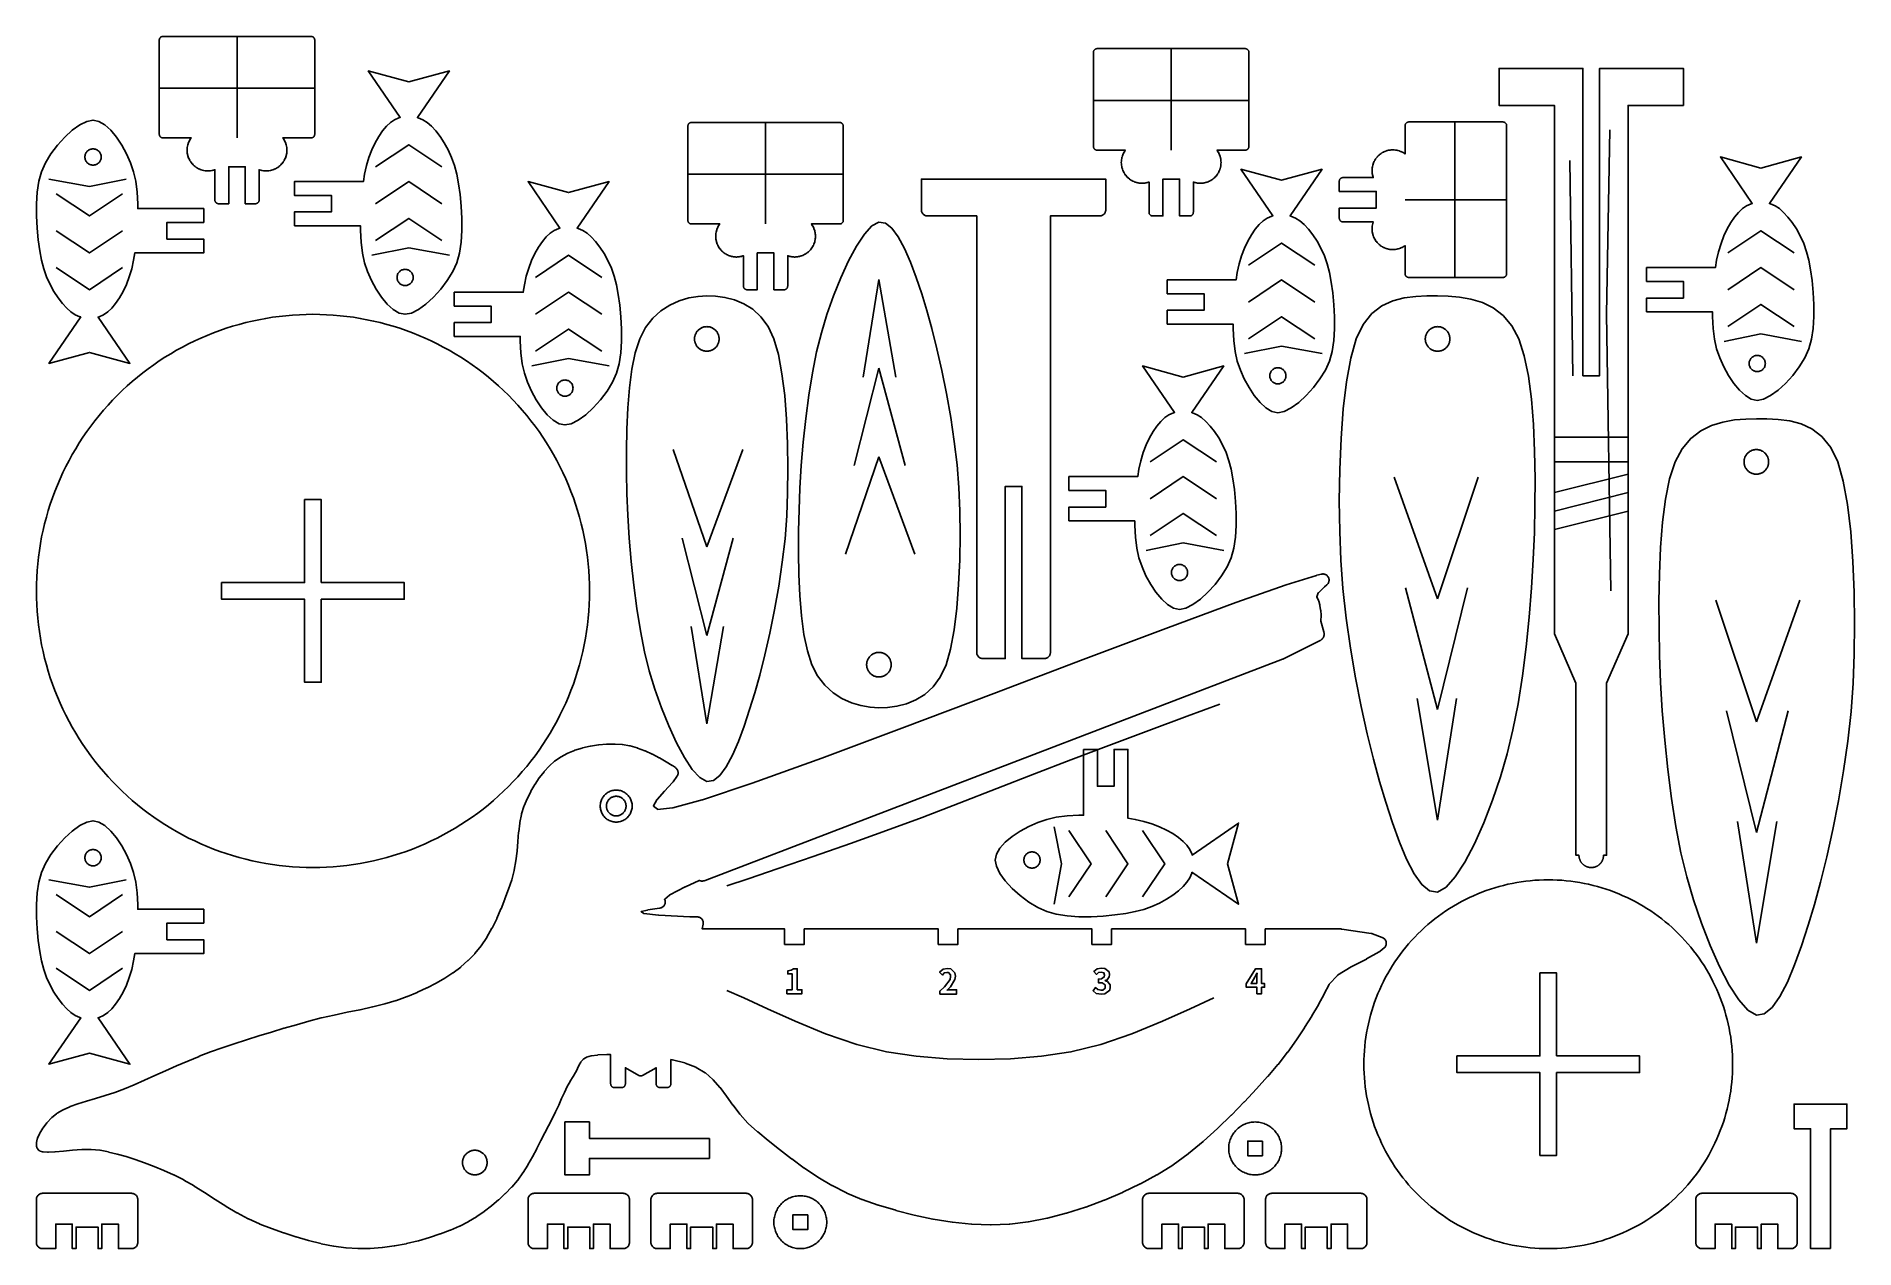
# Model space of a CAD drawing. Header units: millimetres. Extents: x 3 to 299, y 4 to 201.
import ezdxf

# ---------------------------------------------------------------- set-up
doc = ezdxf.new("R2010")
doc.units = ezdxf.units.MM
doc.layers.add('CUT', color=1, linetype='Continuous')
doc.layers.add('ENGRAVE', color=5, linetype='Continuous')

msp = doc.modelspace()

# ---------------------------------------------------------------- linework, layer by layer
at = {"layer": 'CUT'}
for points in [[(43.11, 184.46), (43.18, 184.37), (43.2, 184.33), (43.3, 184.18), (43.32, 184.15), (43.4, 183.99), (43.42, 183.95), (43.5, 183.79), (43.51, 183.75), (43.58, 183.58), (43.59, 183.54), (43.64, 183.37), (43.65, 183.33), (43.69, 183.15), (43.7, 183.12), (43.73, 182.94), (43.73, 182.9), (43.75, 182.72), (43.75, 182.68), (43.76, 182.5), (43.76, 182.46), (43.75, 182.28), (43.75, 182.24), (43.73, 182.06), (43.73, 182.02), (43.7, 181.84), (43.69, 181.8), (43.65, 181.62), (43.64, 181.58), (43.59, 181.41), (43.58, 181.37), (43.51, 181.2), (43.5, 181.17), (43.42, 181), (43.4, 180.97), (43.32, 180.81), (43.3, 180.77), (43.2, 180.62), (43.18, 180.59), (43.08, 180.44), (43.05, 180.41), (42.94, 180.27), (42.91, 180.24), (42.79, 180.11), (42.76, 180.08), (42.63, 179.95), (42.6, 179.93), (42.46, 179.81), (42.43, 179.79), (42.28, 179.68), (42.25, 179.66), (42.09, 179.57), (42.06, 179.55), (41.9, 179.46), (41.86, 179.44), (41.7, 179.37), (41.66, 179.35), (41.49, 179.29), (41.45, 179.28), (41.28, 179.22), (41.24, 179.21), (41.07, 179.17), (41.03, 179.17), (40.85, 179.14), (40.81, 179.13), (40.63, 179.11), (40.59, 179.11), (40.41, 179.1), (40.37, 179.1), (40.19, 179.11), (40.15, 179.11), (39.97, 179.13), (39.93, 179.14), (39.75, 179.17), (39.71, 179.17), (39.54, 179.21), (39.5, 179.22), (39.32, 179.28), (39.29, 179.29), (39.26, 179.3), (39.25, 179.3), (39.25, 179.29), (39.25, 174.38), (39.24, 174.32), (39.23, 174.26), (39.22, 174.2), (39.2, 174.15), (39.18, 174.09), (39.15, 174.04), (39.11, 174), (39.07, 173.95), (39.03, 173.91), (38.98, 173.88), (38.93, 173.85), (38.88, 173.82), (38.82, 173.8), (38.76, 173.79), (38.71, 173.78), (38.65, 173.78), (37, 173.78), (37, 179.78), (34.3, 179.78), (34.3, 173.78), (32.65, 173.78), (32.59, 173.78), (32.53, 173.79), (32.47, 173.8), (32.42, 173.82), (32.36, 173.85), (32.31, 173.88), (32.27, 173.91), (32.22, 173.95), (32.18, 174), (32.15, 174.04), (32.12, 174.09), (32.09, 174.15), (32.07, 174.2), (32.06, 174.26), (32.05, 174.32), (32.05, 174.38), (32.05, 179.29), (32.05, 179.3), (32.03, 179.3), (32.01, 179.29), (31.97, 179.28), (31.8, 179.22), (31.76, 179.21), (31.58, 179.17), (31.54, 179.17), (31.36, 179.14), (31.32, 179.13), (31.14, 179.11), (31.1, 179.11), (30.92, 179.1), (30.88, 179.1), (30.7, 179.11), (30.66, 179.11), (30.48, 179.13), (30.44, 179.14), (30.27, 179.17), (30.23, 179.17), (30.05, 179.21), (30.01, 179.22), (29.84, 179.28), (29.8, 179.29), (29.63, 179.35), (29.6, 179.37), (29.43, 179.44), (29.4, 179.46), (29.24, 179.55), (29.2, 179.57), (29.05, 179.66), (29.01, 179.68), (28.87, 179.79), (28.84, 179.81), (28.7, 179.93), (28.67, 179.95), (28.53, 180.08), (28.51, 180.11), (28.38, 180.24), (28.36, 180.27), (28.24, 180.41), (28.22, 180.44), (28.11, 180.59), (28.09, 180.62), (27.99, 180.77), (27.97, 180.81), (27.89, 180.97), (27.87, 181), (27.8, 181.17), (27.78, 181.2), (27.72, 181.37), (27.7, 181.41), (27.65, 181.58), (27.64, 181.62), (27.6, 181.8), (27.59, 181.84), (27.56, 182.02), (27.56, 182.06), (27.54, 182.24), (27.54, 182.28), (27.53, 182.46), (27.53, 182.5), (27.54, 182.68), (27.54, 182.72), (27.56, 182.9), (27.56, 182.94), (27.59, 183.12), (27.6, 183.15), (27.64, 183.33), (27.65, 183.37), (27.7, 183.54), (27.72, 183.58), (27.78, 183.75), (27.8, 183.79), (27.87, 183.95), (27.89, 183.99), (27.97, 184.15), (27.99, 184.18), (28.09, 184.33), (28.11, 184.37), (28.18, 184.46), (28.19, 184.48), (28.18, 184.48), (23.6, 184.48), (23.54, 184.48), (23.48, 184.49), (23.43, 184.5), (23.37, 184.52), (23.32, 184.55), (23.27, 184.58), (23.22, 184.61), (23.18, 184.65), (23.14, 184.7), (23.1, 184.74), (23.07, 184.79), (23.05, 184.85), (23.03, 184.9), (23.01, 184.96), (23, 185.02), (23, 185.08), (23, 200.4), (23, 200.46), (23.01, 200.52), (23.03, 200.57), (23.05, 200.63), (23.07, 200.68), (23.1, 200.73), (23.14, 200.78), (23.18, 200.82), (23.22, 200.86), (23.27, 200.9), (23.32, 200.93), (23.37, 200.95), (23.43, 200.97), (23.48, 200.99), (23.54, 201), (23.6, 201), (47.69, 201), (47.75, 201), (47.81, 200.99), (47.87, 200.97), (47.92, 200.95), (47.98, 200.93), (48.03, 200.9), (48.07, 200.86), (48.12, 200.82), (48.16, 200.78), (48.19, 200.73), (48.22, 200.68), (48.25, 200.63), (48.27, 200.57), (48.28, 200.52), (48.29, 200.46), (48.29, 200.4), (48.29, 185.08), (48.29, 185.02), (48.28, 184.96), (48.27, 184.9), (48.25, 184.85), (48.22, 184.79), (48.19, 184.74), (48.16, 184.7), (48.12, 184.65), (48.07, 184.61), (48.03, 184.58), (47.98, 184.55), (47.92, 184.52), (47.87, 184.5), (47.81, 184.49), (47.75, 184.48), (47.69, 184.48), (43.12, 184.48), (43.1, 184.48)], [(195.11, 182.46), (195.18, 182.37), (195.2, 182.33), (195.3, 182.18), (195.32, 182.15), (195.4, 181.99), (195.42, 181.95), (195.5, 181.79), (195.51, 181.75), (195.58, 181.58), (195.59, 181.54), (195.64, 181.37), (195.65, 181.33), (195.69, 181.15), (195.7, 181.12), (195.73, 180.94), (195.73, 180.9), (195.75, 180.72), (195.75, 180.68), (195.76, 180.5), (195.76, 180.46), (195.75, 180.28), (195.75, 180.24), (195.73, 180.06), (195.73, 180.02), (195.7, 179.84), (195.69, 179.8), (195.65, 179.62), (195.64, 179.58), (195.59, 179.41), (195.58, 179.37), (195.51, 179.2), (195.5, 179.17), (195.42, 179), (195.4, 178.97), (195.32, 178.81), (195.3, 178.77), (195.2, 178.62), (195.18, 178.59), (195.08, 178.44), (195.05, 178.41), (194.94, 178.27), (194.91, 178.24), (194.79, 178.11), (194.76, 178.08), (194.63, 177.95), (194.6, 177.93), (194.46, 177.81), (194.43, 177.79), (194.28, 177.68), (194.25, 177.66), (194.09, 177.57), (194.06, 177.55), (193.9, 177.46), (193.86, 177.44), (193.7, 177.37), (193.66, 177.35), (193.49, 177.29), (193.45, 177.28), (193.28, 177.22), (193.24, 177.21), (193.07, 177.17), (193.03, 177.17), (192.85, 177.14), (192.81, 177.13), (192.63, 177.11), (192.59, 177.11), (192.41, 177.1), (192.37, 177.1), (192.19, 177.11), (192.15, 177.11), (191.97, 177.13), (191.93, 177.14), (191.75, 177.17), (191.71, 177.17), (191.54, 177.21), (191.5, 177.22), (191.32, 177.28), (191.29, 177.29), (191.26, 177.3), (191.25, 177.3), (191.25, 177.29), (191.25, 172.38), (191.24, 172.32), (191.23, 172.26), (191.22, 172.2), (191.2, 172.15), (191.18, 172.09), (191.15, 172.04), (191.11, 172), (191.07, 171.95), (191.03, 171.91), (190.98, 171.88), (190.93, 171.85), (190.88, 171.82), (190.82, 171.8), (190.76, 171.79), (190.71, 171.78), (190.65, 171.78), (189, 171.78), (189, 177.78), (186.3, 177.78), (186.3, 171.78), (184.65, 171.78), (184.59, 171.78), (184.53, 171.79), (184.47, 171.8), (184.42, 171.82), (184.36, 171.85), (184.31, 171.88), (184.27, 171.91), (184.22, 171.95), (184.18, 172), (184.15, 172.04), (184.12, 172.09), (184.09, 172.15), (184.07, 172.2), (184.06, 172.26), (184.05, 172.32), (184.05, 172.38), (184.05, 177.29), (184.05, 177.3), (184.03, 177.3), (184.01, 177.29), (183.97, 177.28), (183.8, 177.22), (183.76, 177.21), (183.58, 177.17), (183.54, 177.17), (183.36, 177.14), (183.32, 177.13), (183.14, 177.11), (183.1, 177.11), (182.92, 177.1), (182.88, 177.1), (182.7, 177.11), (182.66, 177.11), (182.48, 177.13), (182.44, 177.14), (182.27, 177.17), (182.23, 177.17), (182.05, 177.21), (182.01, 177.22), (181.84, 177.28), (181.8, 177.29), (181.63, 177.35), (181.6, 177.37), (181.43, 177.44), (181.4, 177.46), (181.24, 177.55), (181.2, 177.57), (181.05, 177.66), (181.01, 177.68), (180.87, 177.79), (180.84, 177.81), (180.7, 177.93), (180.67, 177.95), (180.53, 178.08), (180.51, 178.11), (180.38, 178.24), (180.36, 178.27), (180.24, 178.41), (180.22, 178.44), (180.11, 178.59), (180.09, 178.62), (179.99, 178.77), (179.97, 178.81), (179.89, 178.97), (179.87, 179), (179.8, 179.17), (179.78, 179.2), (179.72, 179.37), (179.7, 179.41), (179.65, 179.58), (179.64, 179.62), (179.6, 179.8), (179.59, 179.84), (179.56, 180.02), (179.56, 180.06), (179.54, 180.24), (179.54, 180.28), (179.53, 180.46), (179.53, 180.5), (179.54, 180.68), (179.54, 180.72), (179.56, 180.9), (179.56, 180.94), (179.59, 181.12), (179.6, 181.15), (179.64, 181.33), (179.65, 181.37), (179.7, 181.54), (179.72, 181.58), (179.78, 181.75), (179.8, 181.79), (179.87, 181.95), (179.89, 181.99), (179.97, 182.15), (179.99, 182.18), (180.09, 182.33), (180.11, 182.37), (180.18, 182.46), (180.19, 182.48), (180.18, 182.48), (175.6, 182.48), (175.54, 182.48), (175.48, 182.49), (175.43, 182.5), (175.37, 182.52), (175.32, 182.55), (175.27, 182.58), (175.22, 182.61), (175.18, 182.65), (175.14, 182.7), (175.1, 182.74), (175.07, 182.79), (175.05, 182.85), (175.03, 182.9), (175.01, 182.96), (175, 183.02), (175, 183.08), (175, 198.4), (175, 198.46), (175.01, 198.52), (175.03, 198.57), (175.05, 198.63), (175.07, 198.68), (175.1, 198.73), (175.14, 198.78), (175.18, 198.82), (175.22, 198.86), (175.27, 198.9), (175.32, 198.93), (175.37, 198.95), (175.43, 198.97), (175.48, 198.99), (175.54, 199), (175.6, 199), (199.69, 199), (199.75, 199), (199.81, 198.99), (199.87, 198.97), (199.92, 198.95), (199.98, 198.93), (200.03, 198.9), (200.07, 198.86), (200.12, 198.82), (200.16, 198.78), (200.19, 198.73), (200.22, 198.68), (200.25, 198.63), (200.27, 198.57), (200.28, 198.52), (200.29, 198.46), (200.29, 198.4), (200.29, 183.08), (200.29, 183.02), (200.28, 182.96), (200.27, 182.9), (200.25, 182.85), (200.22, 182.79), (200.19, 182.74), (200.16, 182.7), (200.12, 182.65), (200.07, 182.61), (200.03, 182.58), (199.98, 182.55), (199.92, 182.52), (199.87, 182.5), (199.81, 182.49), (199.75, 182.48), (199.69, 182.48), (195.12, 182.48), (195.1, 182.48)], [(45, 170.18), (45, 172.16), (45, 172.43), (51, 172.43), (51, 175.13), (45, 175.13), (45, 175.4), (45, 177.38), (51, 177.38), (56.21, 177.38), (56.4, 178.58), (56.71, 179.97), (57.11, 181.3), (57.59, 182.54), (58.12, 183.68), (58.71, 184.71), (59.33, 185.61), (59.96, 186.37), (60.6, 186.98), (61.27, 187.44), (62, 187.76), (62.2, 187.81), (57, 195.38), (63.6, 193.58), (70.2, 195.38), (64.99, 187.8), (65.14, 187.76), (65.9, 187.44), (66.6, 186.98), (67.29, 186.37), (68, 185.61), (68.7, 184.71), (69.38, 183.68), (70, 182.54), (70.57, 181.3), (71.04, 179.97), (71.4, 178.58), (71.69, 177.02), (71.93, 175.26), (72.12, 173.35), (72.22, 171.38), (72.23, 169.4), (72.1, 167.5), (71.83, 165.73), (71.4, 164.18), (70.74, 162.72), (69.85, 161.26), (68.79, 159.85), (67.61, 158.55), (66.39, 157.43), (65.17, 156.55), (64.02, 155.98), (63, 155.78), (62.04, 155.98), (61.07, 156.55), (60.1, 157.43), (59.18, 158.55), (58.31, 159.85), (57.54, 161.26), (56.9, 162.72), (56.4, 164.18), (56.06, 165.73), (55.84, 167.5), (55.73, 169.4), (55.73, 170.18), (51, 170.18)], [(271, 189.78), (262, 189.78), (262, 103.78), (258.5, 95.78), (258.5, 67.78), (258, 67.78), (258, 67.71), (258, 67.65), (257.99, 67.58), (257.98, 67.52), (257.97, 67.45), (257.96, 67.39), (257.95, 67.32), (257.93, 67.26), (257.91, 67.2), (257.89, 67.13), (257.87, 67.07), (257.85, 67.01), (257.82, 66.95), (257.79, 66.89), (257.76, 66.83), (257.73, 66.78), (257.7, 66.72), (257.66, 66.67), (257.63, 66.61), (257.59, 66.56), (257.55, 66.51), (257.5, 66.46), (257.46, 66.41), (257.41, 66.36), (257.37, 66.32), (257.32, 66.27), (257.27, 66.23), (257.22, 66.19), (257.16, 66.15), (257.11, 66.11), (257.06, 66.08), (257, 66.04), (256.94, 66.01), (256.88, 65.98), (256.83, 65.95), (256.77, 65.93), (256.7, 65.9), (256.64, 65.88), (256.58, 65.86), (256.52, 65.84), (256.45, 65.83), (256.39, 65.82), (256.33, 65.8), (256.26, 65.79), (256.2, 65.79), (256.13, 65.78), (256.07, 65.78), (256, 65.78), (255.93, 65.78), (255.87, 65.78), (255.8, 65.79), (255.74, 65.79), (255.67, 65.8), (255.61, 65.82), (255.55, 65.83), (255.48, 65.84), (255.42, 65.86), (255.36, 65.88), (255.3, 65.9), (255.23, 65.93), (255.17, 65.95), (255.12, 65.98), (255.06, 66.01), (255, 66.04), (254.94, 66.08), (254.89, 66.11), (254.84, 66.15), (254.78, 66.19), (254.73, 66.23), (254.68, 66.27), (254.63, 66.32), (254.59, 66.36), (254.54, 66.41), (254.5, 66.46), (254.45, 66.51), (254.41, 66.56), (254.37, 66.61), (254.34, 66.67), (254.3, 66.72), (254.27, 66.78), (254.24, 66.83), (254.21, 66.89), (254.18, 66.95), (254.15, 67.01), (254.13, 67.07), (254.11, 67.13), (254.09, 67.2), (254.07, 67.26), (254.05, 67.32), (254.04, 67.39), (254.03, 67.45), (254.02, 67.52), (254.01, 67.58), (254, 67.65), (254, 67.71), (254, 67.78), (253.5, 67.78), (253.5, 95.78), (250, 103.78), (250, 189.78), (241, 189.78), (241, 195.78), (254.65, 195.78), (254.65, 145.78), (257.35, 145.78), (257.35, 195.78), (271, 195.78)], [(30.23, 172.98), (30.23, 171), (30.23, 170.73), (24.23, 170.73), (24.23, 168.03), (30.23, 168.03), (30.23, 167.76), (30.23, 165.78), (24.23, 165.78), (19.02, 165.78), (18.83, 164.58), (18.51, 163.18), (18.11, 161.86), (17.64, 160.62), (17.1, 159.48), (16.52, 158.45), (15.9, 157.55), (15.27, 156.78), (14.63, 156.18), (13.95, 155.72), (13.22, 155.39), (13.03, 155.34), (18.23, 147.78), (11.63, 149.58), (5.03, 147.78), (10.23, 155.35), (10.08, 155.39), (9.33, 155.72), (8.63, 156.18), (7.94, 156.78), (7.23, 157.55), (6.53, 158.45), (5.85, 159.48), (5.22, 160.62), (4.66, 161.86), (4.19, 163.18), (3.83, 164.58), (3.54, 166.13), (3.29, 167.9), (3.11, 169.8), (3, 171.78), (3, 173.75), (3.12, 175.66), (3.39, 177.42), (3.83, 178.98), (4.49, 180.43), (5.38, 181.89), (6.44, 183.3), (7.61, 184.6), (8.84, 185.72), (10.06, 186.6), (11.2, 187.17), (12.23, 187.38), (13.18, 187.17), (14.16, 186.6), (15.12, 185.72), (16.05, 184.6), (16.91, 183.3), (17.68, 181.89), (18.33, 180.43), (18.83, 178.98), (19.17, 177.42), (19.39, 175.66), (19.49, 173.75), (19.5, 172.98), (24.23, 172.98)], [(129.11, 170.46), (129.18, 170.37), (129.2, 170.33), (129.3, 170.18), (129.32, 170.15), (129.4, 169.99), (129.42, 169.95), (129.5, 169.79), (129.51, 169.75), (129.58, 169.58), (129.59, 169.54), (129.64, 169.37), (129.65, 169.33), (129.69, 169.15), (129.7, 169.12), (129.73, 168.94), (129.73, 168.9), (129.75, 168.72), (129.75, 168.68), (129.76, 168.5), (129.76, 168.46), (129.75, 168.28), (129.75, 168.24), (129.73, 168.06), (129.73, 168.02), (129.7, 167.84), (129.69, 167.8), (129.65, 167.62), (129.64, 167.58), (129.59, 167.41), (129.58, 167.37), (129.51, 167.2), (129.5, 167.17), (129.42, 167), (129.4, 166.97), (129.32, 166.81), (129.3, 166.77), (129.2, 166.62), (129.18, 166.59), (129.08, 166.44), (129.05, 166.41), (128.94, 166.27), (128.91, 166.24), (128.79, 166.11), (128.76, 166.08), (128.63, 165.95), (128.6, 165.93), (128.46, 165.81), (128.43, 165.79), (128.28, 165.68), (128.25, 165.66), (128.09, 165.57), (128.06, 165.55), (127.9, 165.46), (127.86, 165.44), (127.7, 165.37), (127.66, 165.35), (127.49, 165.29), (127.45, 165.28), (127.28, 165.22), (127.24, 165.21), (127.07, 165.17), (127.03, 165.17), (126.85, 165.14), (126.81, 165.13), (126.63, 165.11), (126.59, 165.11), (126.41, 165.1), (126.37, 165.1), (126.19, 165.11), (126.15, 165.11), (125.97, 165.13), (125.93, 165.14), (125.75, 165.17), (125.71, 165.17), (125.54, 165.21), (125.5, 165.22), (125.32, 165.28), (125.29, 165.29), (125.26, 165.3), (125.25, 165.3), (125.25, 165.29), (125.25, 160.38), (125.24, 160.32), (125.23, 160.26), (125.22, 160.2), (125.2, 160.15), (125.18, 160.09), (125.15, 160.04), (125.11, 160), (125.07, 159.95), (125.03, 159.91), (124.98, 159.88), (124.93, 159.85), (124.88, 159.82), (124.82, 159.8), (124.76, 159.79), (124.71, 159.78), (124.65, 159.78), (123, 159.78), (123, 165.78), (120.3, 165.78), (120.3, 159.78), (118.65, 159.78), (118.59, 159.78), (118.53, 159.79), (118.47, 159.8), (118.42, 159.82), (118.36, 159.85), (118.31, 159.88), (118.27, 159.91), (118.22, 159.95), (118.18, 160), (118.15, 160.04), (118.12, 160.09), (118.09, 160.15), (118.07, 160.2), (118.06, 160.26), (118.05, 160.32), (118.05, 160.38), (118.05, 165.29), (118.05, 165.3), (118.03, 165.3), (118.01, 165.29), (117.97, 165.28), (117.8, 165.22), (117.76, 165.21), (117.58, 165.17), (117.54, 165.17), (117.36, 165.14), (117.32, 165.13), (117.14, 165.11), (117.1, 165.11), (116.92, 165.1), (116.88, 165.1), (116.7, 165.11), (116.66, 165.11), (116.48, 165.13), (116.44, 165.14), (116.27, 165.17), (116.23, 165.17), (116.05, 165.21), (116.01, 165.22), (115.84, 165.28), (115.8, 165.29), (115.63, 165.35), (115.6, 165.37), (115.43, 165.44), (115.4, 165.46), (115.24, 165.55), (115.2, 165.57), (115.05, 165.66), (115.01, 165.68), (114.87, 165.79), (114.84, 165.81), (114.7, 165.93), (114.67, 165.95), (114.53, 166.08), (114.51, 166.11), (114.38, 166.24), (114.36, 166.27), (114.24, 166.41), (114.22, 166.44), (114.11, 166.59), (114.09, 166.62), (113.99, 166.77), (113.97, 166.81), (113.89, 166.97), (113.87, 167), (113.8, 167.17), (113.78, 167.2), (113.72, 167.37), (113.7, 167.41), (113.65, 167.58), (113.64, 167.62), (113.6, 167.8), (113.59, 167.84), (113.56, 168.02), (113.56, 168.06), (113.54, 168.24), (113.54, 168.28), (113.53, 168.46), (113.53, 168.5), (113.54, 168.68), (113.54, 168.72), (113.56, 168.9), (113.56, 168.94), (113.59, 169.12), (113.6, 169.15), (113.64, 169.33), (113.65, 169.37), (113.7, 169.54), (113.72, 169.58), (113.78, 169.75), (113.8, 169.79), (113.87, 169.95), (113.89, 169.99), (113.97, 170.15), (113.99, 170.18), (114.09, 170.33), (114.11, 170.37), (114.18, 170.46), (114.19, 170.48), (114.18, 170.48), (109.6, 170.48), (109.54, 170.48), (109.48, 170.49), (109.43, 170.5), (109.37, 170.52), (109.32, 170.55), (109.27, 170.58), (109.22, 170.61), (109.18, 170.65), (109.14, 170.7), (109.1, 170.74), (109.07, 170.79), (109.05, 170.85), (109.03, 170.9), (109.01, 170.96), (109, 171.02), (109, 171.08), (109, 186.4), (109, 186.46), (109.01, 186.52), (109.03, 186.57), (109.05, 186.63), (109.07, 186.68), (109.1, 186.73), (109.14, 186.78), (109.18, 186.82), (109.22, 186.86), (109.27, 186.9), (109.32, 186.93), (109.37, 186.95), (109.43, 186.97), (109.48, 186.99), (109.54, 187), (109.6, 187), (133.69, 187), (133.75, 187), (133.81, 186.99), (133.87, 186.97), (133.92, 186.95), (133.98, 186.93), (134.03, 186.9), (134.07, 186.86), (134.12, 186.82), (134.16, 186.78), (134.19, 186.73), (134.22, 186.68), (134.25, 186.63), (134.27, 186.57), (134.28, 186.52), (134.29, 186.46), (134.29, 186.4), (134.29, 171.08), (134.29, 171.02), (134.28, 170.96), (134.27, 170.9), (134.25, 170.85), (134.22, 170.79), (134.19, 170.74), (134.16, 170.7), (134.12, 170.65), (134.07, 170.61), (134.03, 170.58), (133.98, 170.55), (133.92, 170.52), (133.87, 170.5), (133.81, 170.49), (133.75, 170.48), (133.69, 170.48), (129.12, 170.48), (129.1, 170.48)], [(225.69, 166.96), (225.59, 166.89), (225.56, 166.87), (225.4, 166.77), (225.37, 166.75), (225.21, 166.67), (225.17, 166.65), (225.01, 166.57), (224.97, 166.56), (224.8, 166.49), (224.77, 166.48), (224.59, 166.43), (224.55, 166.42), (224.38, 166.38), (224.34, 166.37), (224.16, 166.34), (224.12, 166.34), (223.94, 166.32), (223.9, 166.31), (223.72, 166.31), (223.68, 166.31), (223.5, 166.31), (223.46, 166.32), (223.28, 166.34), (223.24, 166.34), (223.06, 166.37), (223.02, 166.38), (222.85, 166.42), (222.81, 166.43), (222.63, 166.48), (222.6, 166.49), (222.43, 166.56), (222.39, 166.57), (222.23, 166.65), (222.19, 166.67), (222.03, 166.75), (222, 166.77), (221.84, 166.87), (221.81, 166.89), (221.66, 166.99), (221.63, 167.02), (221.49, 167.13), (221.46, 167.16), (221.33, 167.28), (221.3, 167.31), (221.18, 167.44), (221.15, 167.47), (221.04, 167.61), (221.01, 167.64), (220.91, 167.79), (220.89, 167.82), (220.79, 167.98), (220.77, 168.01), (220.68, 168.17), (220.67, 168.21), (220.59, 168.37), (220.58, 168.41), (220.51, 168.58), (220.5, 168.62), (220.45, 168.79), (220.44, 168.83), (220.4, 169), (220.39, 169.04), (220.36, 169.22), (220.35, 169.26), (220.34, 169.44), (220.33, 169.48), (220.33, 169.66), (220.33, 169.7), (220.33, 169.88), (220.34, 169.92), (220.35, 170.1), (220.36, 170.14), (220.39, 170.32), (220.4, 170.36), (220.44, 170.53), (220.45, 170.57), (220.5, 170.75), (220.51, 170.78), (220.52, 170.81), (220.53, 170.82), (220.51, 170.82), (215.6, 170.82), (215.54, 170.83), (215.48, 170.83), (215.43, 170.85), (215.37, 170.87), (215.32, 170.89), (215.27, 170.92), (215.22, 170.96), (215.18, 171), (215.14, 171.04), (215.1, 171.09), (215.07, 171.14), (215.05, 171.19), (215.03, 171.25), (215.01, 171.31), (215, 171.36), (215, 171.42), (215, 173.07), (221, 173.07), (221, 175.77), (215, 175.77), (215, 177.42), (215, 177.48), (215.01, 177.54), (215.03, 177.6), (215.05, 177.65), (215.07, 177.71), (215.1, 177.76), (215.14, 177.8), (215.18, 177.85), (215.22, 177.89), (215.27, 177.92), (215.32, 177.95), (215.37, 177.98), (215.43, 178), (215.48, 178.01), (215.54, 178.02), (215.6, 178.02), (220.51, 178.02), (220.53, 178.02), (220.52, 178.04), (220.51, 178.06), (220.5, 178.1), (220.45, 178.27), (220.44, 178.31), (220.4, 178.49), (220.39, 178.53), (220.36, 178.71), (220.35, 178.74), (220.34, 178.93), (220.33, 178.96), (220.33, 179.15), (220.33, 179.18), (220.33, 179.37), (220.34, 179.41), (220.35, 179.59), (220.36, 179.62), (220.39, 179.8), (220.4, 179.84), (220.44, 180.02), (220.45, 180.06), (220.5, 180.23), (220.51, 180.27), (220.58, 180.44), (220.59, 180.47), (220.67, 180.64), (220.68, 180.67), (220.77, 180.83), (220.79, 180.87), (220.89, 181.02), (220.91, 181.05), (221.01, 181.2), (221.04, 181.23), (221.15, 181.37), (221.18, 181.4), (221.3, 181.54), (221.33, 181.56), (221.46, 181.69), (221.49, 181.71), (221.63, 181.83), (221.66, 181.85), (221.81, 181.96), (221.84, 181.98), (222, 182.08), (222.03, 182.1), (222.19, 182.18), (222.23, 182.2), (222.39, 182.27), (222.43, 182.29), (222.6, 182.35), (222.63, 182.36), (222.81, 182.42), (222.85, 182.43), (223.02, 182.47), (223.06, 182.48), (223.24, 182.51), (223.28, 182.51), (223.46, 182.53), (223.5, 182.53), (223.68, 182.54), (223.72, 182.54), (223.9, 182.53), (223.94, 182.53), (224.12, 182.51), (224.16, 182.51), (224.34, 182.48), (224.38, 182.47), (224.55, 182.43), (224.59, 182.42), (224.77, 182.36), (224.8, 182.35), (224.97, 182.29), (225.01, 182.27), (225.17, 182.2), (225.21, 182.18), (225.37, 182.1), (225.4, 182.08), (225.56, 181.98), (225.59, 181.96), (225.69, 181.89), (225.7, 181.88), (225.7, 181.89), (225.7, 186.47), (225.7, 186.53), (225.71, 186.59), (225.73, 186.64), (225.75, 186.7), (225.77, 186.75), (225.8, 186.8), (225.84, 186.85), (225.88, 186.89), (225.92, 186.93), (225.97, 186.97), (226.02, 187), (226.07, 187.02), (226.13, 187.04), (226.18, 187.06), (226.24, 187.07), (226.3, 187.07), (241.62, 187.07), (241.68, 187.07), (241.74, 187.06), (241.8, 187.04), (241.85, 187.02), (241.91, 187), (241.96, 186.97), (242, 186.93), (242.05, 186.89), (242.09, 186.85), (242.12, 186.8), (242.15, 186.75), (242.18, 186.7), (242.2, 186.64), (242.21, 186.59), (242.22, 186.53), (242.22, 186.47), (242.22, 162.38), (242.22, 162.32), (242.21, 162.26), (242.2, 162.2), (242.18, 162.15), (242.15, 162.09), (242.12, 162.04), (242.09, 162), (242.05, 161.95), (242, 161.91), (241.96, 161.88), (241.91, 161.85), (241.85, 161.82), (241.8, 161.8), (241.74, 161.79), (241.68, 161.78), (241.62, 161.78), (226.3, 161.78), (226.24, 161.78), (226.18, 161.79), (226.13, 161.8), (226.07, 161.82), (226.02, 161.85), (225.97, 161.88), (225.92, 161.91), (225.88, 161.95), (225.84, 162), (225.8, 162.04), (225.77, 162.09), (225.75, 162.15), (225.73, 162.2), (225.71, 162.26), (225.7, 162.32), (225.7, 162.38), (225.7, 166.95), (225.7, 166.97)], [(12.73, 180.16), (12.85, 180.21), (12.96, 180.28), (13.06, 180.36), (13.16, 180.44), (13.25, 180.54), (13.32, 180.64), (13.39, 180.75), (13.45, 180.87), (13.49, 180.99), (13.52, 181.12), (13.54, 181.25), (13.55, 181.38), (13.54, 181.51), (13.52, 181.63), (13.49, 181.76), (13.45, 181.88), (13.39, 182), (13.32, 182.11), (13.25, 182.21), (13.16, 182.31), (13.06, 182.4), (12.96, 182.47), (12.85, 182.54), (12.73, 182.6), (12.61, 182.64), (12.48, 182.67), (12.36, 182.69), (12.23, 182.7), (12.1, 182.69), (11.97, 182.67), (11.84, 182.64), (11.72, 182.6), (11.6, 182.54), (11.49, 182.47), (11.39, 182.4), (11.29, 182.31), (11.21, 182.21), (11.13, 182.11), (11.06, 182), (11.01, 181.88), (10.96, 181.76), (10.93, 181.63), (10.91, 181.51), (10.91, 181.38), (10.91, 181.25), (10.93, 181.12), (10.96, 180.99), (11.01, 180.87), (11.06, 180.75), (11.13, 180.64), (11.21, 180.54), (11.29, 180.44), (11.39, 180.36), (11.49, 180.28), (11.6, 180.21), (11.72, 180.16), (11.84, 180.11), (11.97, 180.08), (12.1, 180.06), (12.23, 180.06), (12.36, 180.06), (12.48, 180.08), (12.61, 180.11)], [(265, 156.18), (265, 158.16), (265, 158.43), (271, 158.43), (271, 161.13), (265, 161.13), (265, 161.4), (265, 163.38), (271, 163.38), (276.21, 163.38), (276.4, 164.58), (276.71, 165.97), (277.11, 167.3), (277.59, 168.54), (278.12, 169.68), (278.71, 170.71), (279.32, 171.61), (279.96, 172.37), (280.6, 172.98), (281.27, 173.44), (282, 173.76), (282.2, 173.81), (277, 181.38), (283.6, 179.58), (290.2, 181.38), (284.99, 173.8), (285.14, 173.76), (285.9, 173.44), (286.6, 172.98), (287.29, 172.37), (288, 171.61), (288.7, 170.71), (289.38, 169.68), (290, 168.54), (290.57, 167.3), (291.04, 165.97), (291.4, 164.58), (291.69, 163.02), (291.93, 161.26), (292.12, 159.35), (292.22, 157.38), (292.23, 155.4), (292.1, 153.5), (291.83, 151.73), (291.4, 150.18), (290.74, 148.72), (289.85, 147.26), (288.79, 145.85), (287.61, 144.55), (286.39, 143.43), (285.17, 142.55), (284.02, 141.98), (283, 141.78), (282.04, 141.98), (281.07, 142.55), (280.1, 143.43), (279.18, 144.55), (278.31, 145.85), (277.54, 147.26), (276.9, 148.72), (276.4, 150.18), (276.06, 151.73), (275.84, 153.5), (275.73, 155.4), (275.73, 156.18), (271, 156.18)], [(177, 172.78), (177, 172.68), (176.98, 172.58), (176.96, 172.49), (176.92, 172.39), (176.88, 172.31), (176.83, 172.22), (176.77, 172.14), (176.71, 172.07), (176.63, 172), (176.56, 171.95), (176.47, 171.89), (176.38, 171.85), (176.29, 171.82), (176.2, 171.8), (176.1, 171.78), (176, 171.78), (168.02, 171.78), (168, 171.78), (168, 171.75), (168, 100.78), (168, 100.68), (167.98, 100.58), (167.96, 100.49), (167.92, 100.39), (167.88, 100.31), (167.83, 100.22), (167.77, 100.14), (167.71, 100.07), (167.63, 100), (167.56, 99.95), (167.47, 99.89), (167.38, 99.85), (167.29, 99.82), (167.2, 99.8), (167.1, 99.78), (167, 99.78), (163.35, 99.78), (163.35, 127.78), (160.65, 127.78), (160.65, 99.78), (157, 99.78), (156.9, 99.78), (156.8, 99.8), (156.71, 99.82), (156.62, 99.85), (156.53, 99.89), (156.44, 99.95), (156.37, 100), (156.29, 100.07), (156.23, 100.14), (156.17, 100.22), (156.12, 100.31), (156.08, 100.39), (156.04, 100.49), (156.02, 100.58), (156, 100.68), (156, 100.78), (156, 171.75), (156, 171.78), (155.98, 171.78), (148, 171.78), (147.9, 171.78), (147.8, 171.8), (147.71, 171.82), (147.62, 171.85), (147.53, 171.89), (147.44, 171.95), (147.37, 172), (147.29, 172.07), (147.23, 172.14), (147.17, 172.22), (147.12, 172.31), (147.08, 172.39), (147.04, 172.49), (147.02, 172.58), (147, 172.68), (147, 172.78), (147, 174.78), (147, 176.78), (147, 177.78), (148, 177.78), (176, 177.78), (177, 177.78), (177, 176.78), (177, 174.78)], [(187, 154.18), (187, 156.16), (187, 156.43), (193, 156.43), (193, 159.13), (187, 159.13), (187, 159.4), (187, 161.38), (193, 161.38), (198.21, 161.38), (198.4, 162.58), (198.71, 163.97), (199.11, 165.3), (199.59, 166.54), (200.12, 167.68), (200.71, 168.71), (201.32, 169.61), (201.96, 170.37), (202.6, 170.98), (203.27, 171.44), (204, 171.76), (204.2, 171.81), (199, 179.38), (205.6, 177.58), (212.2, 179.38), (206.99, 171.8), (207.14, 171.76), (207.9, 171.44), (208.6, 170.98), (209.29, 170.37), (210, 169.61), (210.7, 168.71), (211.38, 167.68), (212, 166.54), (212.57, 165.3), (213.04, 163.97), (213.4, 162.58), (213.69, 161.02), (213.93, 159.26), (214.12, 157.35), (214.22, 155.38), (214.23, 153.4), (214.1, 151.5), (213.83, 149.73), (213.4, 148.18), (212.74, 146.72), (211.85, 145.26), (210.79, 143.85), (209.61, 142.55), (208.39, 141.43), (207.17, 140.55), (206.02, 139.98), (205, 139.78), (204.04, 139.98), (203.07, 140.55), (202.1, 141.43), (201.17, 142.55), (200.31, 143.85), (199.54, 145.26), (198.9, 146.72), (198.4, 148.18), (198.06, 149.73), (197.84, 151.5), (197.73, 153.4), (197.73, 154.18), (193, 154.18)], [(71, 152.18), (71, 154.16), (71, 154.43), (77, 154.43), (77, 157.13), (71, 157.13), (71, 157.4), (71, 159.38), (77, 159.38), (82.21, 159.38), (82.4, 160.58), (82.71, 161.97), (83.11, 163.3), (83.59, 164.54), (84.12, 165.68), (84.71, 166.71), (85.33, 167.61), (85.96, 168.37), (86.6, 168.98), (87.27, 169.44), (88, 169.76), (88.2, 169.81), (83, 177.38), (89.6, 175.58), (96.2, 177.38), (90.99, 169.8), (91.14, 169.76), (91.9, 169.44), (92.6, 168.98), (93.29, 168.37), (94, 167.61), (94.7, 166.71), (95.38, 165.68), (96, 164.54), (96.57, 163.3), (97.04, 161.97), (97.4, 160.58), (97.69, 159.02), (97.93, 157.26), (98.12, 155.35), (98.22, 153.38), (98.23, 151.4), (98.1, 149.5), (97.83, 147.73), (97.4, 146.18), (96.74, 144.72), (95.85, 143.26), (94.79, 141.85), (93.61, 140.55), (92.39, 139.43), (91.17, 138.55), (90.02, 137.98), (89, 137.78), (88.04, 137.98), (87.07, 138.55), (86.1, 139.43), (85.17, 140.55), (84.31, 141.85), (83.54, 143.26), (82.9, 144.72), (82.4, 146.18), (82.06, 147.73), (81.84, 149.5), (81.73, 151.4), (81.73, 152.18), (77, 152.18)], [(127.02, 120.53), (127, 117), (127.06, 113.46), (127.22, 110.01), (127.49, 106.74), (127.89, 103.71), (128.45, 101.03), (129.17, 98.78), (130.11, 96.94), (131.28, 95.42), (132.62, 94.2), (134.08, 93.26), (135.61, 92.58), (137.15, 92.12), (138.66, 91.86), (140.09, 91.78), (141.51, 91.83), (143.03, 92.03), (144.57, 92.42), (146.1, 93.04), (147.56, 93.94), (148.9, 95.17), (150.07, 96.76), (151.01, 98.78), (151.74, 101.33), (152.32, 104.44), (152.76, 107.98), (153.06, 111.81), (153.23, 115.82), (153.29, 119.87), (153.24, 123.83), (153.09, 127.58), (152.81, 131.28), (152.36, 135.11), (151.79, 139.01), (151.11, 142.88), (150.35, 146.63), (149.54, 150.19), (148.71, 153.47), (147.89, 156.38), (147.05, 159.09), (146.16, 161.75), (145.22, 164.26), (144.25, 166.5), (143.24, 168.38), (142.21, 169.79), (141.16, 170.63), (140.09, 170.78), (138.95, 170.15), (137.72, 168.81), (136.44, 166.87), (135.15, 164.48), (133.89, 161.74), (132.7, 158.8), (131.64, 155.76), (130.73, 152.78), (129.96, 149.67), (129.28, 146.25), (128.69, 142.61), (128.19, 138.83), (127.78, 134.99), (127.46, 131.18), (127.23, 127.48), (127.09, 123.98)], [(62.49, 163), (62.38, 162.94), (62.27, 162.87), (62.16, 162.8), (62.07, 162.71), (61.98, 162.61), (61.9, 162.51), (61.84, 162.4), (61.78, 162.28), (61.74, 162.16), (61.71, 162.03), (61.69, 161.91), (61.68, 161.78), (61.69, 161.65), (61.71, 161.52), (61.74, 161.39), (61.78, 161.27), (61.84, 161.15), (61.9, 161.04), (61.98, 160.94), (62.07, 160.84), (62.16, 160.76), (62.27, 160.68), (62.38, 160.61), (62.49, 160.56), (62.62, 160.51), (62.74, 160.48), (62.87, 160.46), (63, 160.46), (63.13, 160.46), (63.26, 160.48), (63.38, 160.51), (63.51, 160.56), (63.62, 160.61), (63.73, 160.68), (63.84, 160.76), (63.93, 160.84), (64.02, 160.94), (64.1, 161.04), (64.16, 161.15), (64.22, 161.27), (64.26, 161.39), (64.29, 161.52), (64.31, 161.65), (64.32, 161.78), (64.31, 161.91), (64.29, 162.03), (64.26, 162.16), (64.22, 162.28), (64.16, 162.4), (64.1, 162.51), (64.02, 162.61), (63.93, 162.71), (63.84, 162.8), (63.73, 162.87), (63.62, 162.94), (63.51, 163), (63.38, 163.04), (63.26, 163.07), (63.13, 163.09), (63, 163.1), (62.87, 163.09), (62.74, 163.07), (62.62, 163.04)], [(99.02, 130.02), (99, 133.56), (99.06, 137.09), (99.22, 140.54), (99.49, 143.82), (99.89, 146.84), (100.45, 149.52), (101.17, 151.78), (102.11, 153.62), (103.28, 155.13), (104.62, 156.35), (106.08, 157.29), (107.61, 157.98), (109.15, 158.44), (110.66, 158.7), (112.09, 158.78), (113.51, 158.72), (115.03, 158.52), (116.57, 158.14), (118.1, 157.51), (119.56, 156.61), (120.9, 155.39), (122.07, 153.79), (123.01, 151.78), (123.74, 149.22), (124.32, 146.11), (124.76, 142.57), (125.06, 138.74), (125.23, 134.73), (125.29, 130.69), (125.24, 126.73), (125.09, 122.98), (124.81, 119.28), (124.36, 115.44), (123.79, 111.54), (123.11, 107.68), (122.35, 103.92), (121.54, 100.36), (120.71, 97.09), (119.89, 94.18), (119.05, 91.47), (118.16, 88.8), (117.22, 86.3), (116.25, 84.05), (115.24, 82.17), (114.21, 80.76), (113.16, 79.93), (112.09, 79.78), (110.95, 80.4), (109.73, 81.75), (108.44, 83.68), (107.15, 86.08), (105.89, 88.81), (104.7, 91.76), (103.64, 94.79), (102.73, 97.78), (101.96, 100.88), (101.28, 104.3), (100.69, 107.94), (100.19, 111.73), (99.78, 115.57), (99.46, 119.38), (99.23, 123.08), (99.09, 126.58)], [(246.83, 124.6), (246.85, 129.04), (246.77, 133.5), (246.58, 137.84), (246.26, 141.96), (245.77, 145.73), (245.1, 149.04), (244.22, 151.78), (243.08, 153.92), (241.67, 155.58), (240.04, 156.81), (238.28, 157.68), (236.42, 158.25), (234.55, 158.59), (232.72, 158.74), (230.99, 158.78), (229.26, 158.77), (227.43, 158.69), (225.56, 158.45), (223.71, 157.96), (221.94, 157.14), (220.32, 155.89), (218.9, 154.14), (217.76, 151.78), (216.87, 148.66), (216.17, 144.82), (215.64, 140.4), (215.28, 135.59), (215.07, 130.55), (215, 125.46), (215.06, 120.47), (215.24, 115.78), (215.59, 111.15), (216.12, 106.35), (216.82, 101.49), (217.64, 96.65), (218.56, 91.96), (219.54, 87.51), (220.54, 83.42), (221.54, 79.78), (222.56, 76.39), (223.64, 73.06), (224.77, 69.93), (225.95, 67.12), (227.17, 64.77), (228.42, 63.01), (229.7, 61.97), (230.99, 61.78), (232.37, 62.56), (233.86, 64.24), (235.41, 66.65), (236.98, 69.65), (238.5, 73.07), (239.94, 76.75), (241.23, 80.54), (242.33, 84.28), (243.26, 88.16), (244.08, 92.43), (244.8, 96.99), (245.4, 101.71), (245.9, 106.51), (246.29, 111.28), (246.57, 115.9), (246.74, 120.28)], [(92.99, 109.67), (92.95, 108.57), (92.88, 107.47), (92.78, 106.37), (92.66, 105.27), (92.51, 104.17), (92.34, 103.08), (92.14, 102), (91.91, 100.92), (91.65, 99.84), (91.37, 98.77), (91.06, 97.71), (90.73, 96.66), (90.37, 95.62), (89.98, 94.58), (89.57, 93.56), (89.14, 92.54), (88.68, 91.54), (88.2, 90.54), (87.69, 89.56), (87.15, 88.6), (86.6, 87.64), (86.02, 86.7), (85.42, 85.78), (84.79, 84.87), (84.14, 83.97), (83.48, 83.09), (82.79, 82.23), (82.07, 81.38), (81.34, 80.56), (80.59, 79.75), (79.82, 78.96), (79.03, 78.19), (78.22, 77.43), (77.39, 76.7), (76.55, 75.99), (75.69, 75.3), (74.81, 74.63), (73.91, 73.99), (73, 73.36), (72.07, 72.76), (71.13, 72.18), (70.18, 71.62), (69.21, 71.09), (68.23, 70.58), (67.24, 70.1), (66.24, 69.64), (65.22, 69.2), (64.2, 68.79), (63.16, 68.41), (62.12, 68.05), (61.06, 67.71), (60, 67.41), (58.93, 67.13), (57.86, 66.87), (56.78, 66.64), (55.69, 66.44), (54.6, 66.26), (53.51, 66.12), (52.41, 65.99), (51.31, 65.9), (50.21, 65.83), (49.1, 65.79), (48, 65.78), (46.9, 65.79), (45.79, 65.83), (44.69, 65.9), (43.59, 65.99), (42.49, 66.12), (41.4, 66.26), (40.31, 66.44), (39.22, 66.64), (38.14, 66.87), (37.07, 67.13), (36, 67.41), (34.94, 67.71), (33.88, 68.05), (32.84, 68.41), (31.8, 68.79), (30.78, 69.2), (29.76, 69.64), (28.76, 70.1), (27.77, 70.58), (26.79, 71.09), (25.82, 71.62), (24.87, 72.18), (23.93, 72.76), (23, 73.36), (22.09, 73.99), (21.19, 74.63), (20.31, 75.3), (19.45, 75.99), (18.61, 76.7), (17.78, 77.43), (16.97, 78.19), (16.18, 78.96), (15.41, 79.75), (14.66, 80.56), (13.93, 81.38), (13.21, 82.23), (12.52, 83.09), (11.86, 83.97), (11.21, 84.87), (10.58, 85.78), (9.98, 86.7), (9.4, 87.64), (8.85, 88.6), (8.31, 89.56), (7.8, 90.54), (7.32, 91.54), (6.86, 92.54), (6.43, 93.56), (6.02, 94.58), (5.63, 95.62), (5.27, 96.66), (4.94, 97.71), (4.63, 98.77), (4.35, 99.84), (4.09, 100.92), (3.86, 102), (3.66, 103.08), (3.49, 104.17), (3.34, 105.27), (3.22, 106.37), (3.12, 107.47), (3.05, 108.57), (3.01, 109.67), (3, 110.78), (3.01, 111.88), (3.05, 112.98), (3.12, 114.09), (3.22, 115.19), (3.34, 116.29), (3.49, 117.38), (3.66, 118.47), (3.86, 119.56), (4.09, 120.64), (4.35, 121.71), (4.63, 122.78), (4.94, 123.84), (5.27, 124.89), (5.63, 125.94), (6.02, 126.97), (6.43, 128), (6.86, 129.01), (7.32, 130.02), (7.8, 131.01), (8.31, 131.99), (8.85, 132.96), (9.4, 133.91), (9.98, 134.85), (10.58, 135.78), (11.21, 136.69), (11.86, 137.58), (12.52, 138.46), (13.21, 139.32), (13.93, 140.17), (14.66, 141), (15.41, 141.81), (16.18, 142.6), (16.97, 143.37), (17.78, 144.12), (18.61, 144.85), (19.45, 145.56), (20.31, 146.25), (21.19, 146.92), (22.09, 147.57), (23, 148.19), (23.93, 148.8), (24.87, 149.37), (25.82, 149.93), (26.79, 150.46), (27.77, 150.97), (28.76, 151.46), (29.76, 151.92), (30.78, 152.35), (31.8, 152.76), (32.84, 153.15), (33.88, 153.51), (34.94, 153.84), (36, 154.15), (37.07, 154.43), (38.14, 154.68), (39.22, 154.91), (40.31, 155.11), (41.4, 155.29), (42.49, 155.44), (43.59, 155.56), (44.69, 155.65), (45.79, 155.72), (46.9, 155.76), (48, 155.78), (49.1, 155.76), (50.21, 155.72), (51.31, 155.65), (52.41, 155.56), (53.51, 155.44), (54.6, 155.29), (55.69, 155.11), (56.78, 154.91), (57.86, 154.68), (58.93, 154.43), (60, 154.15), (61.06, 153.84), (62.12, 153.51), (63.16, 153.15), (64.2, 152.76), (65.22, 152.35), (66.24, 151.92), (67.24, 151.46), (68.23, 150.97), (69.21, 150.46), (70.18, 149.93), (71.13, 149.37), (72.07, 148.8), (73, 148.19), (73.91, 147.57), (74.81, 146.92), (75.69, 146.25), (76.55, 145.56), (77.39, 144.85), (78.22, 144.12), (79.03, 143.37), (79.82, 142.6), (80.59, 141.81), (81.34, 141), (82.07, 140.17), (82.79, 139.32), (83.48, 138.46), (84.14, 137.58), (84.79, 136.69), (85.42, 135.78), (86.02, 134.85), (86.6, 133.91), (87.15, 132.96), (87.69, 131.99), (88.2, 131.01), (88.68, 130.02), (89.14, 129.01), (89.57, 128), (89.98, 126.97), (90.37, 125.94), (90.73, 124.89), (91.06, 123.84), (91.37, 122.78), (91.65, 121.71), (91.91, 120.64), (92.14, 119.56), (92.34, 118.47), (92.51, 117.38), (92.66, 116.29), (92.78, 115.19), (92.88, 114.09), (92.95, 112.98), (92.99, 111.88), (93, 110.78)], [(112.19, 149.78), (112.29, 149.79), (112.38, 149.8), (112.48, 149.82), (112.58, 149.84), (112.67, 149.86), (112.76, 149.89), (112.85, 149.93), (112.94, 149.97), (113.03, 150.01), (113.12, 150.06), (113.2, 150.11), (113.28, 150.17), (113.36, 150.23), (113.43, 150.29), (113.5, 150.36), (113.57, 150.43), (113.64, 150.51), (113.7, 150.59), (113.75, 150.67), (113.8, 150.75), (113.85, 150.83), (113.9, 150.92), (113.94, 151.01), (113.97, 151.1), (114, 151.2), (114.03, 151.29), (114.05, 151.39), (114.07, 151.48), (114.08, 151.58), (114.09, 151.68), (114.09, 151.78), (114.09, 151.87), (114.08, 151.97), (114.07, 152.07), (114.05, 152.17), (114.03, 152.26), (114, 152.36), (113.97, 152.45), (113.94, 152.54), (113.9, 152.63), (113.85, 152.72), (113.8, 152.8), (113.75, 152.89), (113.7, 152.97), (113.64, 153.05), (113.57, 153.12), (113.5, 153.19), (113.43, 153.26), (113.36, 153.32), (113.28, 153.38), (113.2, 153.44), (113.12, 153.49), (113.03, 153.54), (112.94, 153.58), (112.85, 153.62), (112.76, 153.66), (112.67, 153.69), (112.58, 153.72), (112.48, 153.74), (112.38, 153.75), (112.29, 153.77), (112.19, 153.77), (112.09, 153.78), (111.99, 153.77), (111.89, 153.77), (111.8, 153.75), (111.7, 153.74), (111.6, 153.72), (111.51, 153.69), (111.42, 153.66), (111.32, 153.62), (111.23, 153.58), (111.15, 153.54), (111.06, 153.49), (110.98, 153.44), (110.9, 153.38), (110.82, 153.32), (110.75, 153.26), (110.68, 153.19), (110.61, 153.12), (110.54, 153.05), (110.48, 152.97), (110.43, 152.89), (110.37, 152.8), (110.33, 152.72), (110.28, 152.63), (110.24, 152.54), (110.21, 152.45), (110.18, 152.36), (110.15, 152.26), (110.13, 152.17), (110.11, 152.07), (110.1, 151.97), (110.09, 151.87), (110.09, 151.78), (110.09, 151.68), (110.1, 151.58), (110.11, 151.48), (110.13, 151.39), (110.15, 151.29), (110.18, 151.2), (110.21, 151.1), (110.24, 151.01), (110.28, 150.92), (110.33, 150.83), (110.37, 150.75), (110.43, 150.67), (110.48, 150.59), (110.54, 150.51), (110.61, 150.43), (110.68, 150.36), (110.75, 150.29), (110.82, 150.23), (110.9, 150.17), (110.98, 150.11), (111.06, 150.06), (111.15, 150.01), (111.23, 149.97), (111.32, 149.93), (111.42, 149.89), (111.51, 149.86), (111.6, 149.84), (111.7, 149.82), (111.8, 149.8), (111.89, 149.79), (111.99, 149.78), (112.09, 149.78)], [(230.89, 149.78), (230.8, 149.79), (230.7, 149.8), (230.6, 149.82), (230.51, 149.84), (230.41, 149.86), (230.32, 149.89), (230.23, 149.93), (230.14, 149.97), (230.05, 150.01), (229.96, 150.06), (229.88, 150.11), (229.8, 150.17), (229.72, 150.23), (229.65, 150.29), (229.58, 150.36), (229.51, 150.43), (229.45, 150.51), (229.38, 150.59), (229.33, 150.67), (229.28, 150.75), (229.23, 150.83), (229.18, 150.92), (229.14, 151.01), (229.11, 151.1), (229.08, 151.2), (229.05, 151.29), (229.03, 151.39), (229.01, 151.48), (229, 151.58), (228.99, 151.68), (228.99, 151.78), (228.99, 151.87), (229, 151.97), (229.01, 152.07), (229.03, 152.17), (229.05, 152.26), (229.08, 152.36), (229.11, 152.45), (229.14, 152.54), (229.18, 152.63), (229.23, 152.72), (229.28, 152.8), (229.33, 152.89), (229.38, 152.97), (229.45, 153.05), (229.51, 153.12), (229.58, 153.19), (229.65, 153.26), (229.72, 153.32), (229.8, 153.38), (229.88, 153.44), (229.96, 153.49), (230.05, 153.54), (230.14, 153.58), (230.23, 153.62), (230.32, 153.66), (230.41, 153.69), (230.51, 153.72), (230.6, 153.74), (230.7, 153.75), (230.8, 153.77), (230.89, 153.77), (230.99, 153.78), (231.09, 153.77), (231.19, 153.77), (231.28, 153.75), (231.38, 153.74), (231.48, 153.72), (231.57, 153.69), (231.66, 153.66), (231.76, 153.62), (231.85, 153.58), (231.93, 153.54), (232.02, 153.49), (232.1, 153.44), (232.18, 153.38), (232.26, 153.32), (232.33, 153.26), (232.41, 153.19), (232.47, 153.12), (232.54, 153.05), (232.6, 152.97), (232.65, 152.89), (232.71, 152.8), (232.76, 152.72), (232.8, 152.63), (232.84, 152.54), (232.87, 152.45), (232.91, 152.36), (232.93, 152.26), (232.95, 152.17), (232.97, 152.07), (232.98, 151.97), (232.99, 151.87), (232.99, 151.78), (232.99, 151.68), (232.98, 151.58), (232.97, 151.48), (232.95, 151.39), (232.93, 151.29), (232.91, 151.2), (232.87, 151.1), (232.84, 151.01), (232.8, 150.92), (232.76, 150.83), (232.71, 150.75), (232.65, 150.67), (232.6, 150.59), (232.54, 150.51), (232.47, 150.43), (232.41, 150.36), (232.33, 150.29), (232.26, 150.23), (232.18, 150.17), (232.1, 150.11), (232.02, 150.06), (231.93, 150.01), (231.85, 149.97), (231.76, 149.93), (231.66, 149.89), (231.57, 149.86), (231.48, 149.84), (231.38, 149.82), (231.28, 149.8), (231.19, 149.79), (231.09, 149.78), (230.99, 149.78)], [(282.49, 149), (282.38, 148.94), (282.27, 148.87), (282.16, 148.8), (282.07, 148.71), (281.98, 148.61), (281.9, 148.51), (281.84, 148.4), (281.78, 148.28), (281.74, 148.16), (281.71, 148.03), (281.69, 147.91), (281.68, 147.78), (281.69, 147.65), (281.71, 147.52), (281.74, 147.39), (281.78, 147.27), (281.84, 147.15), (281.9, 147.04), (281.98, 146.94), (282.07, 146.84), (282.16, 146.76), (282.27, 146.68), (282.38, 146.61), (282.49, 146.56), (282.62, 146.51), (282.74, 146.48), (282.87, 146.46), (283, 146.46), (283.13, 146.46), (283.26, 146.48), (283.38, 146.51), (283.51, 146.56), (283.62, 146.61), (283.73, 146.68), (283.84, 146.76), (283.93, 146.84), (284.02, 146.94), (284.1, 147.04), (284.16, 147.15), (284.22, 147.27), (284.26, 147.39), (284.29, 147.52), (284.31, 147.65), (284.32, 147.78), (284.31, 147.91), (284.29, 148.03), (284.26, 148.16), (284.22, 148.28), (284.16, 148.4), (284.1, 148.51), (284.02, 148.61), (283.93, 148.71), (283.84, 148.8), (283.73, 148.87), (283.62, 148.94), (283.51, 149), (283.38, 149.04), (283.26, 149.07), (283.13, 149.09), (283, 149.1), (282.87, 149.09), (282.74, 149.07), (282.62, 149.04)], [(88.49, 145), (88.38, 144.94), (88.27, 144.87), (88.16, 144.8), (88.07, 144.71), (87.98, 144.61), (87.9, 144.51), (87.84, 144.4), (87.78, 144.28), (87.74, 144.16), (87.71, 144.03), (87.69, 143.91), (87.68, 143.78), (87.69, 143.65), (87.71, 143.52), (87.74, 143.39), (87.78, 143.27), (87.84, 143.15), (87.9, 143.04), (87.98, 142.94), (88.07, 142.84), (88.16, 142.76), (88.27, 142.68), (88.38, 142.61), (88.49, 142.56), (88.62, 142.51), (88.74, 142.48), (88.87, 142.46), (89, 142.46), (89.13, 142.46), (89.26, 142.48), (89.38, 142.51), (89.51, 142.56), (89.62, 142.61), (89.73, 142.68), (89.84, 142.76), (89.93, 142.84), (90.02, 142.94), (90.1, 143.04), (90.16, 143.15), (90.22, 143.27), (90.26, 143.39), (90.29, 143.52), (90.31, 143.65), (90.32, 143.78), (90.31, 143.91), (90.29, 144.03), (90.26, 144.16), (90.22, 144.28), (90.16, 144.4), (90.1, 144.51), (90.02, 144.61), (89.93, 144.71), (89.84, 144.8), (89.73, 144.87), (89.62, 144.94), (89.51, 145), (89.38, 145.04), (89.26, 145.07), (89.13, 145.09), (89, 145.1), (88.87, 145.09), (88.74, 145.07), (88.62, 145.04)], [(171, 122.18), (171, 124.16), (171, 124.43), (177, 124.43), (177, 127.13), (171, 127.13), (171, 127.4), (171, 129.38), (177, 129.38), (182.21, 129.38), (182.4, 130.58), (182.71, 131.97), (183.11, 133.3), (183.59, 134.54), (184.12, 135.68), (184.71, 136.71), (185.32, 137.61), (185.96, 138.37), (186.6, 138.98), (187.27, 139.44), (188, 139.76), (188.2, 139.81), (183, 147.38), (189.6, 145.58), (196.2, 147.38), (190.99, 139.8), (191.14, 139.76), (191.9, 139.44), (192.6, 138.98), (193.29, 138.37), (194, 137.61), (194.7, 136.71), (195.38, 135.68), (196, 134.54), (196.57, 133.3), (197.04, 131.97), (197.4, 130.58), (197.69, 129.02), (197.93, 127.26), (198.12, 125.35), (198.22, 123.38), (198.23, 121.4), (198.1, 119.5), (197.83, 117.73), (197.4, 116.18), (196.74, 114.72), (195.85, 113.26), (194.79, 111.85), (193.61, 110.55), (192.39, 109.43), (191.17, 108.55), (190.02, 107.98), (189, 107.78), (188.04, 107.98), (187.07, 108.55), (186.1, 109.43), (185.17, 110.55), (184.31, 111.85), (183.54, 113.26), (182.9, 114.72), (182.4, 116.18), (182.06, 117.73), (181.84, 119.5), (181.73, 121.4), (181.73, 122.18), (177, 122.18)], [(204.49, 147), (204.38, 146.94), (204.27, 146.87), (204.16, 146.8), (204.07, 146.71), (203.98, 146.61), (203.9, 146.51), (203.84, 146.4), (203.78, 146.28), (203.74, 146.16), (203.71, 146.03), (203.69, 145.91), (203.68, 145.78), (203.69, 145.65), (203.71, 145.52), (203.74, 145.39), (203.78, 145.27), (203.84, 145.15), (203.9, 145.04), (203.98, 144.94), (204.07, 144.84), (204.16, 144.76), (204.27, 144.68), (204.38, 144.61), (204.49, 144.56), (204.62, 144.51), (204.74, 144.48), (204.87, 144.46), (205, 144.46), (205.13, 144.46), (205.26, 144.48), (205.38, 144.51), (205.51, 144.56), (205.62, 144.61), (205.73, 144.68), (205.84, 144.76), (205.93, 144.84), (206.02, 144.94), (206.1, 145.04), (206.16, 145.15), (206.22, 145.27), (206.26, 145.39), (206.29, 145.52), (206.31, 145.65), (206.32, 145.78), (206.31, 145.91), (206.29, 146.03), (206.26, 146.16), (206.22, 146.28), (206.16, 146.4), (206.1, 146.51), (206.02, 146.61), (205.93, 146.71), (205.84, 146.8), (205.73, 146.87), (205.62, 146.94), (205.51, 147), (205.38, 147.04), (205.26, 147.07), (205.13, 147.09), (205, 147.1), (204.87, 147.09), (204.74, 147.07), (204.62, 147.04)], [(267.02, 104.6), (267, 109.04), (267.08, 113.5), (267.27, 117.84), (267.59, 121.96), (268.08, 125.73), (268.75, 129.04), (269.63, 131.78), (270.77, 133.92), (272.18, 135.58), (273.81, 136.81), (275.57, 137.68), (277.43, 138.25), (279.3, 138.59), (281.13, 138.74), (282.86, 138.78), (284.59, 138.77), (286.42, 138.69), (288.29, 138.45), (290.14, 137.96), (291.91, 137.14), (293.53, 135.89), (294.95, 134.14), (296.09, 131.78), (296.98, 128.66), (297.68, 124.82), (298.21, 120.4), (298.57, 115.59), (298.78, 110.55), (298.85, 105.46), (298.79, 100.47), (298.61, 95.78), (298.26, 91.15), (297.73, 86.35), (297.03, 81.49), (296.21, 76.65), (295.29, 71.96), (294.31, 67.51), (293.31, 63.42), (292.31, 59.78), (291.29, 56.39), (290.21, 53.06), (289.08, 49.93), (287.9, 47.12), (286.68, 44.77), (285.43, 43.01), (284.15, 41.97), (282.86, 41.78), (281.48, 42.56), (279.99, 44.24), (278.44, 46.65), (276.87, 49.65), (275.35, 53.07), (273.91, 56.75), (272.62, 60.54), (271.52, 64.28), (270.59, 68.16), (269.77, 72.43), (269.05, 76.99), (268.45, 81.71), (267.95, 86.51), (267.56, 91.28), (267.28, 95.9), (267.11, 100.28)], [(282.96, 129.78), (283.05, 129.79), (283.15, 129.8), (283.25, 129.82), (283.34, 129.84), (283.44, 129.86), (283.53, 129.89), (283.62, 129.93), (283.71, 129.97), (283.8, 130.01), (283.89, 130.06), (283.97, 130.11), (284.05, 130.17), (284.13, 130.23), (284.2, 130.29), (284.27, 130.36), (284.34, 130.43), (284.4, 130.51), (284.46, 130.59), (284.52, 130.67), (284.57, 130.75), (284.62, 130.83), (284.67, 130.92), (284.71, 131.01), (284.74, 131.1), (284.77, 131.2), (284.8, 131.29), (284.82, 131.39), (284.84, 131.48), (284.85, 131.58), (284.86, 131.68), (284.86, 131.78), (284.86, 131.87), (284.85, 131.97), (284.84, 132.07), (284.82, 132.17), (284.8, 132.26), (284.77, 132.36), (284.74, 132.45), (284.71, 132.54), (284.67, 132.63), (284.62, 132.72), (284.57, 132.8), (284.52, 132.89), (284.46, 132.97), (284.4, 133.05), (284.34, 133.12), (284.27, 133.19), (284.2, 133.26), (284.13, 133.32), (284.05, 133.38), (283.97, 133.44), (283.89, 133.49), (283.8, 133.54), (283.71, 133.58), (283.62, 133.62), (283.53, 133.66), (283.44, 133.69), (283.34, 133.72), (283.25, 133.74), (283.15, 133.75), (283.05, 133.77), (282.96, 133.77), (282.86, 133.78), (282.76, 133.77), (282.66, 133.77), (282.56, 133.75), (282.47, 133.74), (282.37, 133.72), (282.28, 133.69), (282.18, 133.66), (282.09, 133.62), (282, 133.58), (281.92, 133.54), (281.83, 133.49), (281.75, 133.44), (281.67, 133.38), (281.59, 133.32), (281.52, 133.26), (281.44, 133.19), (281.38, 133.12), (281.31, 133.05), (281.25, 132.97), (281.2, 132.89), (281.14, 132.8), (281.09, 132.72), (281.05, 132.63), (281.01, 132.54), (280.98, 132.45), (280.94, 132.36), (280.92, 132.26), (280.9, 132.17), (280.88, 132.07), (280.87, 131.97), (280.86, 131.87), (280.86, 131.78), (280.86, 131.68), (280.87, 131.58), (280.88, 131.48), (280.9, 131.39), (280.92, 131.29), (280.94, 131.2), (280.98, 131.1), (281.01, 131.01), (281.05, 130.92), (281.09, 130.83), (281.14, 130.75), (281.2, 130.67), (281.25, 130.59), (281.31, 130.51), (281.38, 130.43), (281.44, 130.36), (281.52, 130.29), (281.59, 130.23), (281.67, 130.17), (281.75, 130.11), (281.83, 130.06), (281.92, 130.01), (282, 129.97), (282.09, 129.93), (282.18, 129.89), (282.28, 129.86), (282.37, 129.84), (282.47, 129.82), (282.56, 129.8), (282.66, 129.79), (282.76, 129.78), (282.86, 129.78)], [(49.35, 112.13), (49.35, 125.63), (46.65, 125.63), (46.65, 112.13), (33.15, 112.13), (33.15, 109.43), (46.65, 109.43), (46.65, 95.93), (49.35, 95.93), (49.35, 109.43), (62.85, 109.43), (62.85, 112.13)], [(96.66, 30.11), (96.62, 30.15), (96.58, 30.2), (96.54, 30.24), (96.51, 30.29), (96.49, 30.35), (96.47, 30.4), (96.45, 30.46), (96.45, 30.52), (96.44, 30.58), (96.44, 35.35), (95.82, 35.35), (95.8, 35.35), (94.36, 35.28), (94.32, 35.27), (93.29, 35.14), (93.27, 35.13), (93.25, 35.13), (92.52, 34.9), (92.5, 34.89), (92.48, 34.88), (91.98, 34.58), (91.96, 34.56), (91.95, 34.55), (91.61, 34.17), (91.59, 34.15), (91.58, 34.13), (91.33, 33.68), (91.31, 33.64), (91.07, 33.11), (91.06, 33.09), (90.78, 32.51), (90.74, 32.42), (90.35, 31.78), (90.34, 31.77), (89.87, 31.02), (89.85, 30.99), (89.39, 30.15), (89.39, 30.13), (88.93, 29.2), (88.93, 29.19), (88.47, 28.19), (87.99, 27.12), (87.99, 27.12), (87.49, 26.03), (87.48, 26.01), (86.95, 24.92), (86.93, 24.89), (86.34, 23.78), (86.34, 23.77), (85.72, 22.61), (85.71, 22.6), (85.08, 21.35), (84.42, 20.05), (84.41, 20.03), (83.72, 18.73), (83.71, 18.7), (82.98, 17.41), (82.96, 17.38), (82.19, 16.14), (82.15, 16.09), (81.32, 14.93), (81.27, 14.86), (80.37, 13.8), (80.32, 13.75), (79.33, 12.75), (79.3, 12.72), (78.26, 11.74), (78.22, 11.71), (77.13, 10.77), (77.08, 10.74), (75.93, 9.86), (75.88, 9.82), (74.66, 8.99), (74.61, 8.96), (73.31, 8.19), (73.26, 8.16), (71.89, 7.45), (71.83, 7.43), (70.37, 6.79), (70.32, 6.77), (68.73, 6.17), (68.7, 6.16), (66.99, 5.59), (66.95, 5.58), (65.15, 5.06), (65.11, 5.05), (63.24, 4.59), (63.19, 4.58), (61.29, 4.22), (61.23, 4.21), (59.31, 3.94), (59.25, 3.94), (57.33, 3.79), (57.26, 3.79), (55.38, 3.78), (55.3, 3.78), (53.41, 3.91), (53.34, 3.92), (51.39, 4.19), (51.34, 4.2), (49.35, 4.58), (49.31, 4.59), (47.3, 5.08), (47.26, 5.09), (45.26, 5.67), (45.22, 5.68), (43.24, 6.33), (43.21, 6.34), (41.27, 7.03), (41.24, 7.04), (39.37, 7.77), (39.32, 7.79), (37.51, 8.6), (37.45, 8.63), (35.68, 9.58), (35.64, 9.6), (33.87, 10.65), (33.85, 10.67), (32.1, 11.77), (32.09, 11.78), (30.36, 12.89), (30.36, 12.9), (28.66, 13.96), (28.65, 13.97), (27, 14.93), (26.97, 14.95), (25.35, 15.77), (25.33, 15.78), (23.74, 16.49), (23.73, 16.5), (22.16, 17.15), (22.15, 17.15), (20.62, 17.74), (20.6, 17.75), (19.1, 18.27), (19.09, 18.28), (17.62, 18.74), (17.6, 18.75), (16.16, 19.15), (16.15, 19.15), (14.74, 19.49), (14.72, 19.5), (13.37, 19.77), (13.32, 19.78), (11.94, 19.92), (11.88, 19.93), (10.41, 19.92), (10.38, 19.92), (8.88, 19.81), (8.87, 19.8), (7.41, 19.65), (7.4, 19.65), (6.08, 19.52), (6.03, 19.51), (4.95, 19.45), (4.82, 19.45), (4.12, 19.5), (4.01, 19.52), (3.91, 19.54), (3.81, 19.58), (3.63, 19.65), (3.54, 19.7), (3.45, 19.75), (3.37, 19.81), (3.3, 19.88), (3.23, 19.96), (3.18, 20.04), (3.17, 20.04), (3.13, 20.13), (3.09, 20.22), (3.06, 20.31), (3.03, 20.4), (3.02, 20.5), (3, 20.75), (3, 20.85), (3.01, 20.95), (3.02, 21.05), (3.14, 21.58), (3.17, 21.67), (3.2, 21.76), (3.5, 22.46), (3.57, 22.58), (4.03, 23.36), (4.1, 23.45), (4.69, 24.23), (4.76, 24.32), (5.45, 25.04), (5.54, 25.12), (6.29, 25.73), (6.34, 25.77), (6.41, 25.81), (7.26, 26.33), (7.37, 26.38), (8.43, 26.85), (8.49, 26.88), (9.73, 27.33), (9.77, 27.34), (11.15, 27.77), (11.16, 27.78), (12.64, 28.22), (14.19, 28.68), (14.2, 28.68), (15.76, 29.19), (15.78, 29.2), (17.33, 29.77), (17.35, 29.78), (18.93, 30.44), (18.94, 30.44), (20.58, 31.16), (20.59, 31.16), (22.28, 31.92), (24.03, 32.71), (24.03, 32.71), (25.81, 33.51), (25.82, 33.51), (27.62, 34.3), (27.64, 34.3), (29.47, 35.06), (29.49, 35.07), (31.33, 35.77), (31.35, 35.78), (33.24, 36.45), (33.25, 36.46), (35.2, 37.12), (35.21, 37.12), (37.19, 37.77), (37.2, 37.77), (39.21, 38.4), (39.22, 38.4), (41.25, 39.02), (41.26, 39.02), (43.29, 39.62), (43.3, 39.62), (45.33, 40.21), (45.33, 40.21), (47.33, 40.77), (47.35, 40.78), (49.36, 41.3), (49.39, 41.31), (51.45, 41.77), (51.47, 41.78), (53.56, 42.22), (53.56, 42.22), (55.65, 42.65), (55.66, 42.65), (57.7, 43.1), (57.72, 43.1), (59.68, 43.59), (59.7, 43.59), (61.57, 44.14), (61.6, 44.15), (63.33, 44.77), (63.36, 44.78), (64.98, 45.47), (65, 45.48), (66.55, 46.19), (66.57, 46.2), (68.04, 46.96), (68.06, 46.97), (69.46, 47.77), (69.48, 47.78), (70.79, 48.64), (70.82, 48.66), (72.05, 49.59), (72.08, 49.62), (73.23, 50.63), (73.26, 50.66), (74.33, 51.76), (74.36, 51.79), (75.35, 53.02), (75.37, 53.06), (76.28, 54.41), (76.3, 54.44), (77.13, 55.9), (77.14, 55.92), (77.9, 57.45), (77.91, 57.47), (78.6, 59.05), (78.61, 59.07), (79.24, 60.65), (79.24, 60.67), (79.82, 62.24), (79.82, 62.25), (80.34, 63.76), (80.35, 63.79), (80.75, 65.28), (80.76, 65.33), (81.03, 66.86), (81.03, 66.88), (81.21, 68.44), (81.21, 68.46), (81.34, 70.03), (81.34, 70.03), (81.47, 71.55), (81.48, 71.59), (81.65, 73.02), (81.66, 73.09), (81.92, 74.41), (81.95, 74.52), (82.33, 75.73), (82.36, 75.82), (82.86, 76.98), (82.89, 77.03), (83.45, 78.17), (83.48, 78.22), (84.11, 79.3), (84.14, 79.36), (84.82, 80.37), (84.87, 80.43), (85.6, 81.36), (85.65, 81.42), (86.44, 82.26), (86.5, 82.32), (87.33, 83.06), (87.42, 83.12), (88.29, 83.74), (88.4, 83.8), (89.36, 84.33), (89.46, 84.37), (90.54, 84.82), (90.63, 84.85), (91.81, 85.22), (91.88, 85.24), (93.12, 85.52), (93.19, 85.53), (94.46, 85.72), (94.52, 85.73), (95.78, 85.84), (95.85, 85.84), (97.08, 85.85), (97.15, 85.85), (98.29, 85.78), (98.39, 85.77), (99.5, 85.58), (99.6, 85.56), (100.74, 85.23), (100.82, 85.21), (101.98, 84.77), (102.04, 84.75), (103.19, 84.22), (103.24, 84.2), (104.36, 83.62), (104.4, 83.6), (105.45, 83), (105.48, 82.98), (106.45, 82.37), (106.48, 82.36), (106.97, 82.03), (107.05, 81.97), (107.12, 81.91), (107.18, 81.84), (107.24, 81.76), (107.29, 81.69), (107.33, 81.6), (107.36, 81.51), (107.39, 81.42), (107.4, 81.33), (107.41, 81.32), (107.41, 81.22), (107.41, 81.13), (107.4, 81.04), (107.39, 80.94), (107.36, 80.85), (107.32, 80.77), (107.28, 80.68), (107.23, 80.6), (106.6, 79.71), (106.52, 79.61), (105.21, 78.22), (105.21, 78.21), (103.99, 76.86), (103.97, 76.84), (103.95, 76.81), (103.41, 75.79), (103.4, 75.77), (103.42, 75.75), (104.04, 75.25), (104.06, 75.24), (104.09, 75.24), (106.5, 75.49), (106.52, 75.49), (106.54, 75.5), (111.33, 76.77), (111.36, 76.78), (119.47, 79.49), (119.48, 79.49), (130.8, 83.58), (130.81, 83.58), (144.26, 88.6), (158.78, 94.09), (173.31, 99.6), (173.31, 99.6), (186.79, 104.69), (186.79, 104.69), (198.14, 108.9), (198.16, 108.9), (206.33, 111.77), (206.36, 111.78), (211.28, 113.31), (211.34, 113.33), (212.1, 113.51), (212.2, 113.53), (212.3, 113.54), (212.4, 113.54), (212.5, 113.53), (212.59, 113.5), (212.69, 113.47), (212.78, 113.43), (212.87, 113.39), (212.95, 113.33), (213.02, 113.26), (213.09, 113.19), (213.15, 113.11), (213.2, 113.03), (213.25, 112.94), (213.28, 112.85), (213.31, 112.75), (213.33, 112.65), (213.33, 112.55), (213.33, 112.45), (213.32, 112.36), (213.29, 112.26), (213.26, 112.17), (213.22, 112.08), (213.17, 111.99), (213.11, 111.91), (213.04, 111.84), (212.97, 111.77), (212.57, 111.44), (212.54, 111.41), (211.59, 110.49), (211.57, 110.47), (211.56, 110.45), (211.35, 109.8), (211.34, 109.78), (211.35, 109.75), (211.59, 109.26), (211.62, 109.19), (211.65, 109.11), (211.82, 108.52), (211.84, 108.41), (211.96, 107.69), (211.98, 107.59), (212.03, 106.83), (212.03, 106.73), (212, 105.96), (212, 105.9), (212, 105.86), (212, 105.84), (212.49, 104.13), (212.5, 104.08), (212.51, 104.04), (212.53, 103.94), (212.53, 103.92), (212.54, 103.82), (212.54, 103.8), (212.54, 103.7), (212.54, 103.69), (212.53, 103.59), (212.52, 103.57), (212.5, 103.47), (212.5, 103.45), (212.47, 103.36), (212.46, 103.34), (212.42, 103.25), (212.41, 103.23), (212.36, 103.15), (212.35, 103.13), (212.29, 103.05), (212.28, 103.03), (212.22, 102.96), (212.2, 102.94), (212.13, 102.87), (212.12, 102.86), (212.04, 102.8), (212.02, 102.79), (211.94, 102.74), (211.9, 102.72), (211.86, 102.69), (205.9, 99.71), (205.86, 99.69), (205.79, 99.67), (205.75, 99.65), (111.8, 63.66), (111.75, 63.65), (111.71, 63.63), (111.61, 63.61), (111.59, 63.6), (111.49, 63.59), (111.47, 63.59), (111.38, 63.58), (111.36, 63.58), (111.26, 63.58), (111.24, 63.58), (111.14, 63.6), (111.12, 63.6), (111.02, 63.62), (111, 63.63), (110.91, 63.66), (110.91, 63.66), (110.88, 63.67), (110.86, 63.66), (108.62, 62.65), (108.59, 62.64), (106.09, 61.33), (106.06, 61.32), (106.04, 61.3), (105.24, 60.64), (105.22, 60.62), (105.23, 60.6), (105.27, 60.51), (105.3, 60.41), (105.32, 60.32), (105.33, 60.22), (105.33, 60.12), (105.32, 60.03), (105.3, 59.93), (105.27, 59.84), (105.23, 59.74), (105.19, 59.66), (105.13, 59.58), (105.07, 59.5), (105, 59.43), (104.93, 59.37), (104.84, 59.32), (104.76, 59.27), (104.67, 59.23), (104.57, 59.2), (104.48, 59.18), (104.39, 59.17), (102.49, 58.87), (102.44, 58.86), (101.43, 58.6), (101.41, 58.59), (101.42, 58.58), (101.78, 58.33), (101.8, 58.32), (101.82, 58.32), (104.23, 58.05), (104.26, 58.05), (109.34, 57.78), (109.35, 57.78), (110.55, 57.75), (110.65, 57.74), (110.74, 57.72), (110.84, 57.7), (110.93, 57.66), (111.02, 57.62), (111.1, 57.57), (111.17, 57.51), (111.25, 57.44), (111.31, 57.37), (111.37, 57.29), (111.41, 57.2), (111.45, 57.11), (111.49, 57.02), (111.51, 56.93), (111.52, 56.83), (111.52, 56.73), (111.52, 56.64), (111.5, 56.54), (111.35, 55.8), (111.34, 55.78), (111.37, 55.78), (124.74, 55.78), (124.74, 53.28), (127.94, 53.28), (127.94, 55.78), (149.74, 55.78), (149.74, 53.28), (152.94, 53.28), (152.94, 55.78), (174.74, 55.78), (174.74, 53.28), (177.94, 53.28), (177.94, 55.78), (199.74, 55.78), (199.74, 53.28), (202.94, 53.28), (202.94, 55.78), (215.27, 55.78), (215.34, 55.77), (215.42, 55.77), (220.21, 55.04), (220.31, 55.02), (220.41, 54.99), (222, 54.39), (222.09, 54.35), (222.18, 54.31), (222.26, 54.25), (222.33, 54.19), (222.4, 54.12), (222.46, 54.04), (222.52, 53.96), (222.56, 53.87), (222.6, 53.78), (222.62, 53.68), (222.64, 53.58), (222.65, 53.49), (222.65, 53.39), (222.63, 53.29), (222.61, 53.19), (222.58, 53.1), (222.54, 53.01), (222.49, 52.92), (222.44, 52.84), (222.37, 52.77), (222.3, 52.7), (221.67, 52.16), (221.59, 52.09), (221.5, 52.04), (219.44, 50.9), (219.41, 50.89), (216.95, 49.62), (216.92, 49.6), (214.73, 48.25), (214.71, 48.24), (214.7, 48.22), (213.36, 46.79), (213.34, 46.78), (213.33, 46.76), (212.54, 45.21), (212.52, 45.19), (211.6, 43.48), (211.59, 43.46), (210.54, 41.65), (210.52, 41.62), (209.35, 39.73), (209.33, 39.7), (208.04, 37.75), (208.02, 37.72), (206.6, 35.75), (206.58, 35.72), (205.04, 33.76), (205.02, 33.72), (203.35, 31.79), (203.33, 31.77), (201.52, 29.77), (201.51, 29.76), (199.55, 27.67), (199.54, 27.65), (197.45, 25.51), (197.43, 25.49), (195.23, 23.35), (195.2, 23.33), (192.9, 21.25), (192.87, 21.22), (190.47, 19.26), (190.43, 19.22), (187.96, 17.42), (187.9, 17.38), (185.37, 15.79), (185.31, 15.76), (182.65, 14.32), (182.61, 14.3), (179.79, 12.94), (179.74, 12.92), (176.8, 11.67), (176.76, 11.65), (173.74, 10.54), (173.69, 10.52), (170.63, 9.55), (170.58, 9.54), (167.51, 8.75), (167.45, 8.74), (164.42, 8.15), (164.35, 8.14), (161.38, 7.78), (161.3, 7.77), (158.33, 7.66), (158.26, 7.66), (155.21, 7.77), (155.15, 7.77), (152.06, 8.09), (152.01, 8.09), (148.93, 8.58), (148.88, 8.59), (145.85, 9.23), (145.81, 9.24), (142.87, 10), (142.83, 10.01), (140.03, 10.85), (139.99, 10.87), (137.37, 11.77), (137.31, 11.79), (134.87, 12.8), (134.8, 12.84), (132.47, 14.03), (132.41, 14.06), (130.17, 15.4), (130.13, 15.43), (127.98, 16.86), (127.95, 16.88), (125.91, 18.37), (125.89, 18.39), (123.94, 19.89), (123.93, 19.9), (122.09, 21.38), (122.08, 21.38), (120.37, 22.76), (120.32, 22.8), (118.84, 24.13), (118.76, 24.21), (117.52, 25.61), (117.47, 25.66), (116.35, 27.11), (116.34, 27.14), (115.28, 28.58), (115.28, 28.59), (114.24, 29.97), (114.21, 30), (113.12, 31.24), (113.08, 31.28), (111.85, 32.36), (111.83, 32.37), (111.81, 32.39), (110.36, 33.26), (110.34, 33.28), (110.32, 33.28), (108.58, 33.96), (108.52, 33.98), (106.5, 34.5), (106.46, 34.51), (106.24, 34.54), (106.24, 30.58), (106.24, 30.52), (106.23, 30.46), (106.22, 30.4), (106.2, 30.35), (106.17, 30.29), (106.14, 30.24), (106.11, 30.2), (106.07, 30.15), (106.02, 30.11), (105.98, 30.08), (105.93, 30.05), (105.87, 30.02), (105.82, 30), (105.76, 29.99), (105.7, 29.98), (105.64, 29.98), (104.44, 29.98), (104.38, 29.98), (104.33, 29.99), (104.27, 30), (104.21, 30.02), (104.16, 30.05), (104.11, 30.08), (104.06, 30.11), (104.02, 30.15), (103.98, 30.2), (103.94, 30.24), (103.91, 30.29), (103.89, 30.35), (103.87, 30.4), (103.85, 30.46), (103.85, 30.52), (103.84, 30.58), (103.84, 33.2), (103.84, 33.22), (103.83, 33.21), (101.64, 31.95), (101.59, 31.92), (101.54, 31.9), (101.48, 31.89), (101.43, 31.88), (101.37, 31.87), (101.31, 31.87), (101.26, 31.88), (101.2, 31.89), (101.15, 31.9), (101.09, 31.92), (101.04, 31.95), (98.86, 33.21), (98.84, 33.22), (98.84, 33.2), (98.84, 30.58), (98.84, 30.52), (98.83, 30.46), (98.82, 30.4), (98.8, 30.35), (98.77, 30.29), (98.74, 30.24), (98.71, 30.2), (98.67, 30.15), (98.62, 30.11), (98.58, 30.08), (98.53, 30.05), (98.47, 30.02), (98.42, 30), (98.36, 29.99), (98.3, 29.98), (98.24, 29.98), (97.04, 29.98), (96.98, 29.98), (96.93, 29.99), (96.87, 30), (96.81, 30.02), (96.76, 30.05), (96.71, 30.08)], [(188.49, 115), (188.38, 114.94), (188.27, 114.87), (188.16, 114.8), (188.07, 114.71), (187.98, 114.61), (187.9, 114.51), (187.84, 114.4), (187.78, 114.28), (187.74, 114.16), (187.71, 114.03), (187.69, 113.91), (187.68, 113.78), (187.69, 113.65), (187.71, 113.52), (187.74, 113.39), (187.78, 113.27), (187.84, 113.15), (187.9, 113.04), (187.98, 112.94), (188.07, 112.84), (188.16, 112.76), (188.27, 112.68), (188.38, 112.61), (188.49, 112.56), (188.62, 112.51), (188.74, 112.48), (188.87, 112.46), (189, 112.46), (189.13, 112.46), (189.26, 112.48), (189.38, 112.51), (189.51, 112.56), (189.62, 112.61), (189.73, 112.68), (189.84, 112.76), (189.93, 112.84), (190.02, 112.94), (190.1, 113.04), (190.16, 113.15), (190.22, 113.27), (190.26, 113.39), (190.29, 113.52), (190.31, 113.65), (190.32, 113.78), (190.31, 113.91), (190.29, 114.03), (190.26, 114.16), (190.22, 114.28), (190.16, 114.4), (190.1, 114.51), (190.02, 114.61), (189.93, 114.71), (189.84, 114.8), (189.73, 114.87), (189.62, 114.94), (189.51, 115), (189.38, 115.04), (189.26, 115.07), (189.13, 115.09), (189, 115.1), (188.87, 115.09), (188.74, 115.07), (188.62, 115.04)], [(140.19, 100.77), (140.29, 100.77), (140.38, 100.75), (140.48, 100.74), (140.58, 100.72), (140.67, 100.69), (140.76, 100.66), (140.85, 100.62), (140.94, 100.58), (141.03, 100.54), (141.12, 100.49), (141.2, 100.44), (141.28, 100.38), (141.36, 100.32), (141.43, 100.26), (141.5, 100.19), (141.57, 100.12), (141.64, 100.05), (141.7, 99.97), (141.75, 99.89), (141.8, 99.8), (141.85, 99.72), (141.9, 99.63), (141.94, 99.54), (141.97, 99.45), (142, 99.36), (142.03, 99.26), (142.05, 99.17), (142.07, 99.07), (142.08, 98.97), (142.09, 98.87), (142.09, 98.78), (142.09, 98.68), (142.08, 98.58), (142.07, 98.48), (142.05, 98.39), (142.03, 98.29), (142, 98.2), (141.97, 98.1), (141.94, 98.01), (141.9, 97.92), (141.85, 97.83), (141.8, 97.75), (141.75, 97.67), (141.7, 97.59), (141.64, 97.51), (141.57, 97.43), (141.5, 97.36), (141.43, 97.29), (141.36, 97.23), (141.28, 97.17), (141.2, 97.11), (141.12, 97.06), (141.03, 97.01), (140.94, 96.97), (140.85, 96.93), (140.76, 96.89), (140.67, 96.86), (140.58, 96.84), (140.48, 96.82), (140.38, 96.8), (140.29, 96.79), (140.19, 96.78), (140.09, 96.78), (139.99, 96.78), (139.89, 96.79), (139.8, 96.8), (139.7, 96.82), (139.6, 96.84), (139.51, 96.86), (139.42, 96.89), (139.32, 96.93), (139.23, 96.97), (139.15, 97.01), (139.06, 97.06), (138.98, 97.11), (138.9, 97.17), (138.82, 97.23), (138.75, 97.29), (138.68, 97.36), (138.61, 97.43), (138.54, 97.51), (138.48, 97.59), (138.43, 97.67), (138.37, 97.75), (138.33, 97.83), (138.28, 97.92), (138.24, 98.01), (138.21, 98.1), (138.18, 98.2), (138.15, 98.29), (138.13, 98.39), (138.11, 98.48), (138.1, 98.58), (138.09, 98.68), (138.09, 98.78), (138.09, 98.87), (138.1, 98.97), (138.11, 99.07), (138.13, 99.17), (138.15, 99.26), (138.18, 99.36), (138.21, 99.45), (138.24, 99.54), (138.28, 99.63), (138.33, 99.72), (138.37, 99.8), (138.43, 99.89), (138.48, 99.97), (138.54, 100.05), (138.61, 100.12), (138.68, 100.19), (138.75, 100.26), (138.82, 100.32), (138.9, 100.38), (138.98, 100.44), (139.06, 100.49), (139.15, 100.54), (139.23, 100.58), (139.32, 100.62), (139.42, 100.66), (139.51, 100.69), (139.6, 100.72), (139.7, 100.74), (139.8, 100.75), (139.89, 100.77), (139.99, 100.77), (140.09, 100.78)], [(173.4, 85), (175.38, 85), (175.65, 85), (175.65, 79), (178.35, 79), (178.35, 85), (178.62, 85), (180.6, 85), (180.6, 79), (180.6, 73.79), (181.8, 73.6), (183.19, 73.29), (184.52, 72.89), (185.76, 72.41), (186.9, 71.88), (187.93, 71.29), (188.83, 70.68), (189.59, 70.04), (190.2, 69.4), (190.66, 68.73), (190.99, 68), (191.04, 67.8), (198.6, 73), (196.8, 66.4), (198.6, 59.8), (191.03, 65.01), (190.99, 64.86), (190.66, 64.11), (190.2, 63.4), (189.59, 62.71), (188.83, 62.01), (187.93, 61.3), (186.9, 60.63), (185.76, 60), (184.52, 59.44), (183.19, 58.96), (181.8, 58.6), (180.25, 58.32), (178.48, 58.07), (176.58, 57.88), (174.6, 57.78), (172.62, 57.78), (170.72, 57.9), (168.95, 58.17), (167.4, 58.6), (165.95, 59.26), (164.48, 60.15), (163.07, 61.22), (161.78, 62.39), (160.66, 63.62), (159.78, 64.83), (159.21, 65.98), (159, 67), (159.21, 67.96), (159.78, 68.93), (160.66, 69.9), (161.78, 70.83), (163.07, 71.69), (164.48, 72.46), (165.95, 73.11), (167.4, 73.6), (168.95, 73.95), (170.72, 74.17), (172.62, 74.27), (173.4, 74.27), (173.4, 79)], [(98.94, 75.88), (98.93, 75.99), (98.91, 76.09), (98.89, 76.19), (98.86, 76.29), (98.82, 76.39), (98.78, 76.48), (98.73, 76.58), (98.67, 76.67), (98.61, 76.75), (98.55, 76.83), (98.47, 76.91), (98.4, 76.98), (98.32, 77.05), (98.23, 77.11), (98.14, 77.16), (98.05, 77.21), (97.96, 77.25), (97.86, 77.29), (97.76, 77.32), (97.65, 77.35), (97.55, 77.36), (97.45, 77.37), (97.34, 77.38), (97.24, 77.37), (97.13, 77.36), (97.03, 77.35), (96.93, 77.32), (96.83, 77.29), (96.73, 77.25), (96.64, 77.21), (96.54, 77.16), (96.45, 77.11), (96.37, 77.05), (96.29, 76.98), (96.21, 76.91), (96.14, 76.83), (96.07, 76.75), (96.01, 76.67), (95.96, 76.58), (95.91, 76.48), (95.86, 76.39), (95.83, 76.29), (95.8, 76.19), (95.77, 76.09), (95.76, 75.99), (95.75, 75.88), (95.74, 75.78), (95.75, 75.67), (95.76, 75.57), (95.77, 75.46), (95.8, 75.36), (95.83, 75.26), (95.86, 75.16), (95.91, 75.07), (95.96, 74.98), (96.01, 74.89), (96.07, 74.8), (96.14, 74.72), (96.21, 74.65), (96.29, 74.57), (96.37, 74.51), (96.45, 74.45), (96.54, 74.39), (96.64, 74.34), (96.73, 74.3), (96.83, 74.26), (96.93, 74.23), (97.03, 74.21), (97.13, 74.19), (97.24, 74.18), (97.34, 74.18), (97.45, 74.18), (97.55, 74.19), (97.65, 74.21), (97.76, 74.23), (97.86, 74.26), (97.96, 74.3), (98.05, 74.34), (98.14, 74.39), (98.23, 74.45), (98.32, 74.51), (98.4, 74.57), (98.47, 74.65), (98.55, 74.72), (98.61, 74.8), (98.67, 74.89), (98.73, 74.98), (98.78, 75.07), (98.82, 75.16), (98.86, 75.26), (98.89, 75.36), (98.91, 75.46), (98.93, 75.57), (98.94, 75.67), (98.94, 75.78)], [(30.23, 58.98), (30.23, 57), (30.23, 56.73), (24.23, 56.73), (24.23, 54.03), (30.23, 54.03), (30.23, 53.76), (30.23, 51.78), (24.23, 51.78), (19.02, 51.78), (18.83, 50.58), (18.51, 49.18), (18.11, 47.86), (17.64, 46.62), (17.1, 45.48), (16.52, 44.45), (15.9, 43.55), (15.27, 42.78), (14.63, 42.18), (13.95, 41.72), (13.22, 41.39), (13.03, 41.34), (18.23, 33.78), (11.63, 35.58), (5.03, 33.78), (10.23, 41.35), (10.08, 41.39), (9.33, 41.72), (8.63, 42.18), (7.94, 42.78), (7.23, 43.55), (6.53, 44.45), (5.85, 45.48), (5.22, 46.62), (4.66, 47.86), (4.19, 49.18), (3.83, 50.58), (3.54, 52.13), (3.29, 53.9), (3.11, 55.8), (3, 57.78), (3, 59.75), (3.12, 61.66), (3.39, 63.42), (3.83, 64.98), (4.49, 66.43), (5.38, 67.89), (6.44, 69.3), (7.61, 70.6), (8.84, 71.72), (10.06, 72.6), (11.2, 73.17), (12.23, 73.38), (13.18, 73.17), (14.16, 72.6), (15.12, 71.72), (16.05, 70.6), (16.91, 69.3), (17.68, 67.89), (18.33, 66.43), (18.83, 64.98), (19.17, 63.42), (19.39, 61.66), (19.49, 59.75), (19.5, 58.98), (24.23, 58.98)], [(12.73, 66.16), (12.85, 66.21), (12.96, 66.28), (13.06, 66.36), (13.16, 66.44), (13.25, 66.54), (13.32, 66.64), (13.39, 66.75), (13.45, 66.87), (13.49, 66.99), (13.52, 67.12), (13.54, 67.25), (13.55, 67.38), (13.54, 67.51), (13.52, 67.63), (13.49, 67.76), (13.45, 67.88), (13.39, 68), (13.32, 68.11), (13.25, 68.21), (13.16, 68.31), (13.06, 68.4), (12.96, 68.47), (12.85, 68.54), (12.73, 68.6), (12.61, 68.64), (12.48, 68.67), (12.36, 68.69), (12.23, 68.7), (12.1, 68.69), (11.97, 68.67), (11.84, 68.64), (11.72, 68.6), (11.6, 68.54), (11.49, 68.47), (11.39, 68.4), (11.29, 68.31), (11.21, 68.21), (11.13, 68.11), (11.06, 68), (11.01, 67.88), (10.96, 67.76), (10.93, 67.63), (10.91, 67.51), (10.91, 67.38), (10.91, 67.25), (10.93, 67.12), (10.96, 66.99), (11.01, 66.87), (11.06, 66.75), (11.13, 66.64), (11.21, 66.54), (11.29, 66.44), (11.39, 66.36), (11.49, 66.28), (11.6, 66.21), (11.72, 66.16), (11.84, 66.11), (11.97, 66.08), (12.1, 66.06), (12.23, 66.06), (12.36, 66.06), (12.48, 66.08), (12.61, 66.11)], [(166.22, 67.51), (166.16, 67.63), (166.1, 67.74), (166.02, 67.84), (165.93, 67.94), (165.84, 68.02), (165.73, 68.1), (165.62, 68.17), (165.51, 68.22), (165.38, 68.27), (165.26, 68.3), (165.13, 68.32), (165, 68.32), (164.87, 68.32), (164.74, 68.3), (164.62, 68.27), (164.49, 68.22), (164.38, 68.17), (164.27, 68.1), (164.16, 68.02), (164.07, 67.94), (163.98, 67.84), (163.9, 67.74), (163.84, 67.63), (163.78, 67.51), (163.74, 67.39), (163.71, 67.26), (163.69, 67.13), (163.68, 67), (163.69, 66.87), (163.71, 66.75), (163.74, 66.62), (163.78, 66.5), (163.84, 66.38), (163.9, 66.27), (163.98, 66.17), (164.07, 66.07), (164.16, 65.98), (164.27, 65.91), (164.38, 65.84), (164.49, 65.78), (164.62, 65.74), (164.74, 65.71), (164.87, 65.69), (165, 65.68), (165.13, 65.69), (165.26, 65.71), (165.38, 65.74), (165.51, 65.78), (165.62, 65.84), (165.73, 65.91), (165.84, 65.98), (165.93, 66.07), (166.02, 66.17), (166.1, 66.27), (166.16, 66.38), (166.22, 66.5), (166.26, 66.62), (166.29, 66.75), (166.31, 66.87), (166.32, 67), (166.31, 67.13), (166.29, 67.26), (166.26, 67.39)], [(278.99, 33.04), (278.96, 32.3), (278.92, 31.57), (278.86, 30.84), (278.77, 30.1), (278.68, 29.37), (278.56, 28.65), (278.42, 27.92), (278.27, 27.2), (278.1, 26.49), (277.91, 25.78), (277.71, 25.07), (277.49, 24.37), (277.25, 23.67), (276.99, 22.98), (276.72, 22.3), (276.43, 21.62), (276.12, 20.95), (275.8, 20.29), (275.46, 19.63), (275.1, 18.99), (274.73, 18.35), (274.35, 17.73), (273.94, 17.11), (273.53, 16.5), (273.1, 15.91), (272.65, 15.32), (272.19, 14.74), (271.72, 14.18), (271.23, 13.63), (270.73, 13.09), (270.21, 12.56), (269.69, 12.05), (269.15, 11.55), (268.6, 11.06), (268.03, 10.59), (267.46, 10.13), (266.87, 9.68), (266.27, 9.25), (265.67, 8.83), (265.05, 8.43), (264.42, 8.04), (263.79, 7.67), (263.14, 7.32), (262.49, 6.98), (261.83, 6.66), (261.16, 6.35), (260.48, 6.06), (259.8, 5.79), (259.11, 5.53), (258.41, 5.29), (257.71, 5.07), (257, 4.86), (256.29, 4.68), (255.57, 4.51), (254.85, 4.35), (254.13, 4.22), (253.4, 4.1), (252.67, 4), (251.94, 3.92), (251.21, 3.86), (250.47, 3.81), (249.74, 3.79), (249, 3.78), (248.26, 3.79), (247.53, 3.81), (246.79, 3.86), (246.06, 3.92), (245.33, 4), (244.6, 4.1), (243.87, 4.22), (243.15, 4.35), (242.43, 4.51), (241.71, 4.68), (241, 4.86), (240.29, 5.07), (239.59, 5.29), (238.89, 5.53), (238.2, 5.79), (237.52, 6.06), (236.84, 6.35), (236.17, 6.66), (235.51, 6.98), (234.86, 7.32), (234.21, 7.67), (233.58, 8.04), (232.95, 8.43), (232.33, 8.83), (231.73, 9.25), (231.13, 9.68), (230.54, 10.13), (229.97, 10.59), (229.4, 11.06), (228.85, 11.55), (228.31, 12.05), (227.79, 12.56), (227.27, 13.09), (226.77, 13.63), (226.28, 14.18), (225.81, 14.74), (225.35, 15.32), (224.9, 15.91), (224.47, 16.5), (224.06, 17.11), (223.65, 17.73), (223.27, 18.35), (222.9, 18.99), (222.54, 19.63), (222.2, 20.29), (221.88, 20.95), (221.57, 21.62), (221.28, 22.3), (221.01, 22.98), (220.75, 23.67), (220.51, 24.37), (220.29, 25.07), (220.09, 25.78), (219.9, 26.49), (219.73, 27.2), (219.58, 27.92), (219.44, 28.65), (219.32, 29.37), (219.23, 30.1), (219.14, 30.84), (219.08, 31.57), (219.04, 32.3), (219.01, 33.04), (219, 33.78), (219.01, 34.51), (219.04, 35.25), (219.08, 35.98), (219.14, 36.72), (219.23, 37.45), (219.32, 38.18), (219.44, 38.91), (219.58, 39.63), (219.73, 40.35), (219.9, 41.07), (220.09, 41.78), (220.29, 42.49), (220.51, 43.19), (220.75, 43.88), (221.01, 44.57), (221.28, 45.26), (221.57, 45.93), (221.88, 46.6), (222.2, 47.26), (222.54, 47.92), (222.9, 48.56), (223.27, 49.2), (223.65, 49.83), (224.06, 50.44), (224.47, 51.05), (224.9, 51.65), (225.35, 52.23), (225.81, 52.81), (226.28, 53.37), (226.77, 53.92), (227.27, 54.46), (227.79, 54.99), (228.31, 55.5), (228.85, 56.01), (229.4, 56.49), (229.97, 56.97), (230.54, 57.43), (231.13, 57.87), (231.73, 58.3), (232.33, 58.72), (232.95, 59.12), (233.58, 59.51), (234.21, 59.88), (234.86, 60.23), (235.51, 60.57), (236.17, 60.9), (236.84, 61.2), (237.52, 61.49), (238.2, 61.77), (238.89, 62.02), (239.59, 62.26), (240.29, 62.48), (241, 62.69), (241.71, 62.88), (242.43, 63.05), (243.15, 63.2), (243.87, 63.33), (244.6, 63.45), (245.33, 63.55), (246.06, 63.63), (246.79, 63.7), (247.53, 63.74), (248.26, 63.77), (249, 63.78), (249.74, 63.77), (250.47, 63.74), (251.21, 63.7), (251.94, 63.63), (252.67, 63.55), (253.4, 63.45), (254.13, 63.33), (254.85, 63.2), (255.57, 63.05), (256.29, 62.88), (257, 62.69), (257.71, 62.48), (258.41, 62.26), (259.11, 62.02), (259.8, 61.77), (260.48, 61.49), (261.16, 61.2), (261.83, 60.9), (262.49, 60.57), (263.14, 60.23), (263.79, 59.88), (264.42, 59.51), (265.05, 59.12), (265.67, 58.72), (266.27, 58.3), (266.87, 57.87), (267.46, 57.43), (268.03, 56.97), (268.6, 56.49), (269.15, 56.01), (269.69, 55.5), (270.21, 54.99), (270.73, 54.46), (271.23, 53.92), (271.72, 53.37), (272.19, 52.81), (272.65, 52.23), (273.1, 51.65), (273.53, 51.05), (273.94, 50.44), (274.35, 49.83), (274.73, 49.2), (275.1, 48.56), (275.46, 47.92), (275.8, 47.26), (276.12, 46.6), (276.43, 45.93), (276.72, 45.26), (276.99, 44.57), (277.25, 43.88), (277.49, 43.19), (277.71, 42.49), (277.91, 41.78), (278.1, 41.07), (278.27, 40.35), (278.42, 39.63), (278.56, 38.91), (278.68, 38.18), (278.77, 37.45), (278.86, 36.72), (278.92, 35.98), (278.96, 35.25), (278.99, 34.51), (279, 33.78)], [(250.35, 35.13), (250.35, 48.63), (247.65, 48.63), (247.65, 35.13), (234.15, 35.13), (234.15, 32.43), (247.65, 32.43), (247.65, 18.93), (250.35, 18.93), (250.35, 32.43), (263.85, 32.43), (263.85, 35.13)], [(294.93, 3.78), (291.67, 3.78), (291.67, 23.28), (289, 23.28), (289, 27.28), (297.6, 27.28), (297.6, 23.28), (294.93, 23.28)], [(112.5, 21.71), (112.5, 18.45), (93, 18.45), (93, 15.78), (89, 15.78), (89, 24.38), (93, 24.38), (93, 21.71)], [(205.59, 19.87), (205.58, 19.66), (205.55, 19.45), (205.52, 19.24), (205.47, 19.03), (205.41, 18.83), (205.35, 18.63), (205.27, 18.43), (205.19, 18.24), (205.09, 18.05), (204.99, 17.87), (204.88, 17.69), (204.75, 17.52), (204.62, 17.35), (204.49, 17.19), (204.34, 17.04), (204.19, 16.89), (204.03, 16.75), (203.86, 16.62), (203.69, 16.5), (203.51, 16.39), (203.33, 16.28), (203.14, 16.19), (202.95, 16.1), (202.75, 16.03), (202.55, 15.96), (202.34, 15.91), (202.14, 15.86), (201.93, 15.82), (201.72, 15.8), (201.51, 15.78), (201.3, 15.78), (201.09, 15.78), (200.88, 15.8), (200.67, 15.82), (200.46, 15.86), (200.26, 15.91), (200.05, 15.96), (199.85, 16.03), (199.65, 16.1), (199.46, 16.19), (199.27, 16.28), (199.09, 16.39), (198.91, 16.5), (198.74, 16.62), (198.57, 16.75), (198.41, 16.89), (198.26, 17.04), (198.11, 17.19), (197.98, 17.35), (197.85, 17.52), (197.72, 17.69), (197.61, 17.87), (197.51, 18.05), (197.41, 18.24), (197.33, 18.43), (197.25, 18.63), (197.19, 18.83), (197.13, 19.03), (197.08, 19.24), (197.05, 19.45), (197.02, 19.66), (197.01, 19.87), (197, 20.08), (197.01, 20.29), (197.02, 20.5), (197.05, 20.71), (197.08, 20.92), (197.13, 21.12), (197.19, 21.32), (197.25, 21.53), (197.33, 21.72), (197.41, 21.92), (197.51, 22.1), (197.61, 22.29), (197.72, 22.47), (197.85, 22.64), (197.98, 22.8), (198.11, 22.96), (198.26, 23.12), (198.41, 23.26), (198.57, 23.4), (198.74, 23.53), (198.91, 23.65), (199.09, 23.76), (199.27, 23.87), (199.46, 23.96), (199.65, 24.05), (199.85, 24.13), (200.05, 24.19), (200.26, 24.25), (200.46, 24.29), (200.67, 24.33), (200.88, 24.36), (201.09, 24.37), (201.3, 24.38), (201.51, 24.37), (201.72, 24.36), (201.93, 24.33), (202.14, 24.29), (202.34, 24.25), (202.55, 24.19), (202.75, 24.13), (202.95, 24.05), (203.14, 23.96), (203.33, 23.87), (203.51, 23.76), (203.69, 23.65), (203.86, 23.53), (204.03, 23.4), (204.19, 23.26), (204.34, 23.12), (204.49, 22.96), (204.62, 22.8), (204.75, 22.64), (204.88, 22.47), (204.99, 22.29), (205.09, 22.1), (205.19, 21.92), (205.27, 21.72), (205.35, 21.53), (205.41, 21.32), (205.47, 21.12), (205.52, 20.92), (205.55, 20.71), (205.58, 20.5), (205.59, 20.29), (205.6, 20.08)], [(202.5, 21.28), (200.1, 21.28), (200.1, 18.88), (202.5, 18.88)], [(76.33, 17.97), (76.32, 18.07), (76.3, 18.17), (76.28, 18.26), (76.26, 18.36), (76.23, 18.45), (76.19, 18.54), (76.15, 18.63), (76.11, 18.72), (76.06, 18.8), (76.01, 18.89), (75.95, 18.97), (75.89, 19.05), (75.82, 19.12), (75.76, 19.19), (75.69, 19.26), (75.61, 19.32), (75.53, 19.38), (75.45, 19.44), (75.37, 19.49), (75.29, 19.54), (75.2, 19.58), (75.11, 19.62), (75.02, 19.66), (74.92, 19.69), (74.83, 19.72), (74.73, 19.74), (74.64, 19.75), (74.54, 19.77), (74.44, 19.77), (74.34, 19.78), (74.24, 19.77), (74.15, 19.77), (74.05, 19.75), (73.95, 19.74), (73.86, 19.72), (73.76, 19.69), (73.67, 19.66), (73.58, 19.62), (73.49, 19.58), (73.4, 19.54), (73.31, 19.49), (73.23, 19.44), (73.15, 19.38), (73.07, 19.32), (73, 19.26), (72.93, 19.19), (72.86, 19.12), (72.8, 19.05), (72.74, 18.97), (72.68, 18.89), (72.63, 18.8), (72.58, 18.72), (72.53, 18.63), (72.5, 18.54), (72.46, 18.45), (72.43, 18.36), (72.4, 18.26), (72.38, 18.17), (72.36, 18.07), (72.35, 17.97), (72.35, 17.87), (72.34, 17.78), (72.35, 17.68), (72.35, 17.58), (72.36, 17.48), (72.38, 17.39), (72.4, 17.29), (72.43, 17.2), (72.46, 17.1), (72.5, 17.01), (72.53, 16.92), (72.58, 16.83), (72.63, 16.75), (72.68, 16.67), (72.74, 16.58), (72.8, 16.51), (72.86, 16.43), (72.93, 16.36), (73, 16.29), (73.07, 16.23), (73.15, 16.17), (73.23, 16.11), (73.31, 16.06), (73.4, 16.01), (73.49, 15.97), (73.58, 15.93), (73.67, 15.89), (73.76, 15.86), (73.86, 15.84), (73.95, 15.81), (74.05, 15.8), (74.15, 15.79), (74.24, 15.78), (74.34, 15.78), (74.44, 15.78), (74.54, 15.79), (74.64, 15.8), (74.73, 15.81), (74.83, 15.84), (74.92, 15.86), (75.02, 15.89), (75.11, 15.93), (75.2, 15.97), (75.29, 16.01), (75.37, 16.06), (75.45, 16.11), (75.53, 16.17), (75.61, 16.23), (75.69, 16.29), (75.76, 16.36), (75.82, 16.43), (75.89, 16.51), (75.95, 16.58), (76.01, 16.67), (76.06, 16.75), (76.11, 16.83), (76.15, 16.92), (76.19, 17.01), (76.23, 17.1), (76.26, 17.2), (76.28, 17.29), (76.3, 17.39), (76.32, 17.48), (76.33, 17.58), (76.34, 17.68), (76.34, 17.78), (76.34, 17.87)], [(19.46, 4.49), (19.42, 4.39), (19.38, 4.31), (19.33, 4.22), (19.27, 4.14), (19.21, 4.07), (19.13, 4), (19.06, 3.95), (18.97, 3.89), (18.88, 3.85), (18.79, 3.82), (18.7, 3.8), (18.6, 3.78), (18.5, 3.78), (16.35, 3.78), (16.35, 7.78), (13.65, 7.78), (13.65, 3.78), (13.05, 3.78), (13.05, 7.28), (9.45, 7.28), (9.45, 3.78), (8.85, 3.78), (8.85, 7.78), (6.15, 7.78), (6.15, 3.78), (4, 3.78), (3.9, 3.78), (3.8, 3.8), (3.71, 3.82), (3.62, 3.85), (3.53, 3.89), (3.44, 3.95), (3.37, 4), (3.29, 4.07), (3.23, 4.14), (3.17, 4.22), (3.12, 4.31), (3.08, 4.39), (3.04, 4.49), (3.02, 4.58), (3, 4.68), (3, 4.78), (3, 11.78), (3, 11.87), (3.02, 11.97), (3.04, 12.07), (3.08, 12.16), (3.12, 12.25), (3.17, 12.33), (3.23, 12.41), (3.29, 12.48), (3.37, 12.55), (3.44, 12.61), (3.53, 12.66), (3.62, 12.7), (3.71, 12.73), (3.8, 12.76), (3.9, 12.77), (4, 12.78), (18.5, 12.78), (18.6, 12.77), (18.7, 12.76), (18.79, 12.73), (18.88, 12.7), (18.97, 12.66), (19.06, 12.61), (19.13, 12.55), (19.21, 12.48), (19.27, 12.41), (19.33, 12.33), (19.38, 12.25), (19.42, 12.16), (19.46, 12.07), (19.48, 11.97), (19.5, 11.87), (19.5, 11.78), (19.5, 4.78), (19.5, 4.68), (19.48, 4.58)], [(99.46, 4.49), (99.42, 4.39), (99.38, 4.31), (99.33, 4.22), (99.27, 4.14), (99.21, 4.07), (99.13, 4), (99.06, 3.95), (98.97, 3.89), (98.88, 3.85), (98.79, 3.82), (98.7, 3.8), (98.6, 3.78), (98.5, 3.78), (96.35, 3.78), (96.35, 7.78), (93.65, 7.78), (93.65, 3.78), (93.05, 3.78), (93.05, 7.28), (89.45, 7.28), (89.45, 3.78), (88.85, 3.78), (88.85, 7.78), (86.15, 7.78), (86.15, 3.78), (84, 3.78), (83.9, 3.78), (83.8, 3.8), (83.71, 3.82), (83.62, 3.85), (83.53, 3.89), (83.44, 3.95), (83.37, 4), (83.29, 4.07), (83.23, 4.14), (83.17, 4.22), (83.12, 4.31), (83.08, 4.39), (83.04, 4.49), (83.02, 4.58), (83, 4.68), (83, 4.78), (83, 11.78), (83, 11.87), (83.02, 11.97), (83.04, 12.07), (83.08, 12.16), (83.12, 12.25), (83.17, 12.33), (83.23, 12.41), (83.29, 12.48), (83.37, 12.55), (83.44, 12.61), (83.53, 12.66), (83.62, 12.7), (83.71, 12.73), (83.8, 12.76), (83.9, 12.77), (84, 12.78), (98.5, 12.78), (98.6, 12.77), (98.7, 12.76), (98.79, 12.73), (98.88, 12.7), (98.97, 12.66), (99.06, 12.61), (99.13, 12.55), (99.21, 12.48), (99.27, 12.41), (99.33, 12.33), (99.38, 12.25), (99.42, 12.16), (99.46, 12.07), (99.48, 11.97), (99.5, 11.87), (99.5, 11.78), (99.5, 4.78), (99.5, 4.68), (99.48, 4.58)], [(119.46, 4.49), (119.42, 4.39), (119.38, 4.31), (119.33, 4.22), (119.27, 4.14), (119.21, 4.07), (119.13, 4), (119.06, 3.95), (118.97, 3.89), (118.88, 3.85), (118.79, 3.82), (118.7, 3.8), (118.6, 3.78), (118.5, 3.78), (116.35, 3.78), (116.35, 7.78), (113.65, 7.78), (113.65, 3.78), (113.05, 3.78), (113.05, 7.28), (109.45, 7.28), (109.45, 3.78), (108.85, 3.78), (108.85, 7.78), (106.15, 7.78), (106.15, 3.78), (104, 3.78), (103.9, 3.78), (103.8, 3.8), (103.71, 3.82), (103.62, 3.85), (103.53, 3.89), (103.44, 3.95), (103.37, 4), (103.29, 4.07), (103.23, 4.14), (103.17, 4.22), (103.12, 4.31), (103.08, 4.39), (103.04, 4.49), (103.02, 4.58), (103, 4.68), (103, 4.78), (103, 11.78), (103, 11.87), (103.02, 11.97), (103.04, 12.07), (103.08, 12.16), (103.12, 12.25), (103.17, 12.33), (103.23, 12.41), (103.29, 12.48), (103.37, 12.55), (103.44, 12.61), (103.53, 12.66), (103.62, 12.7), (103.71, 12.73), (103.8, 12.76), (103.9, 12.77), (104, 12.78), (118.5, 12.78), (118.6, 12.77), (118.7, 12.76), (118.79, 12.73), (118.88, 12.7), (118.97, 12.66), (119.06, 12.61), (119.13, 12.55), (119.21, 12.48), (119.27, 12.41), (119.33, 12.33), (119.38, 12.25), (119.42, 12.16), (119.46, 12.07), (119.48, 11.97), (119.5, 11.87), (119.5, 11.78), (119.5, 4.78), (119.5, 4.68), (119.48, 4.58)], [(131.59, 7.87), (131.58, 7.66), (131.55, 7.45), (131.52, 7.24), (131.47, 7.03), (131.41, 6.83), (131.35, 6.63), (131.27, 6.43), (131.19, 6.24), (131.09, 6.05), (130.99, 5.87), (130.88, 5.69), (130.75, 5.52), (130.62, 5.35), (130.49, 5.19), (130.34, 5.04), (130.19, 4.89), (130.03, 4.75), (129.86, 4.62), (129.69, 4.5), (129.51, 4.39), (129.33, 4.28), (129.14, 4.19), (128.95, 4.1), (128.75, 4.03), (128.55, 3.96), (128.34, 3.91), (128.14, 3.86), (127.93, 3.82), (127.72, 3.8), (127.51, 3.78), (127.3, 3.78), (127.09, 3.78), (126.88, 3.8), (126.67, 3.82), (126.46, 3.86), (126.26, 3.91), (126.05, 3.96), (125.85, 4.03), (125.65, 4.1), (125.46, 4.19), (125.27, 4.28), (125.09, 4.39), (124.91, 4.5), (124.74, 4.62), (124.57, 4.75), (124.41, 4.89), (124.26, 5.04), (124.11, 5.19), (123.98, 5.35), (123.85, 5.52), (123.72, 5.69), (123.61, 5.87), (123.51, 6.05), (123.41, 6.24), (123.33, 6.43), (123.25, 6.63), (123.19, 6.83), (123.13, 7.03), (123.08, 7.24), (123.05, 7.45), (123.02, 7.66), (123.01, 7.87), (123, 8.08), (123.01, 8.29), (123.02, 8.5), (123.05, 8.71), (123.08, 8.92), (123.13, 9.12), (123.19, 9.32), (123.25, 9.53), (123.33, 9.72), (123.41, 9.92), (123.51, 10.1), (123.61, 10.29), (123.72, 10.47), (123.85, 10.64), (123.98, 10.8), (124.11, 10.96), (124.26, 11.12), (124.41, 11.26), (124.57, 11.4), (124.74, 11.53), (124.91, 11.65), (125.09, 11.76), (125.27, 11.87), (125.46, 11.96), (125.65, 12.05), (125.85, 12.13), (126.05, 12.19), (126.26, 12.25), (126.46, 12.29), (126.67, 12.33), (126.88, 12.36), (127.09, 12.37), (127.3, 12.38), (127.51, 12.37), (127.72, 12.36), (127.93, 12.33), (128.14, 12.29), (128.34, 12.25), (128.55, 12.19), (128.75, 12.13), (128.95, 12.05), (129.14, 11.96), (129.33, 11.87), (129.51, 11.76), (129.69, 11.65), (129.86, 11.53), (130.03, 11.4), (130.19, 11.26), (130.34, 11.12), (130.49, 10.96), (130.62, 10.8), (130.75, 10.64), (130.88, 10.47), (130.99, 10.29), (131.09, 10.1), (131.19, 9.92), (131.27, 9.72), (131.35, 9.53), (131.41, 9.32), (131.47, 9.12), (131.52, 8.92), (131.55, 8.71), (131.58, 8.5), (131.59, 8.29), (131.6, 8.08)], [(199.46, 4.49), (199.42, 4.39), (199.38, 4.31), (199.33, 4.22), (199.27, 4.14), (199.21, 4.07), (199.13, 4), (199.06, 3.95), (198.97, 3.89), (198.88, 3.85), (198.79, 3.82), (198.7, 3.8), (198.6, 3.78), (198.5, 3.78), (196.35, 3.78), (196.35, 7.78), (193.65, 7.78), (193.65, 3.78), (193.05, 3.78), (193.05, 7.28), (189.45, 7.28), (189.45, 3.78), (188.85, 3.78), (188.85, 7.78), (186.15, 7.78), (186.15, 3.78), (184, 3.78), (183.9, 3.78), (183.8, 3.8), (183.71, 3.82), (183.62, 3.85), (183.53, 3.89), (183.44, 3.95), (183.37, 4), (183.29, 4.07), (183.23, 4.14), (183.17, 4.22), (183.12, 4.31), (183.08, 4.39), (183.04, 4.49), (183.02, 4.58), (183, 4.68), (183, 4.78), (183, 11.78), (183, 11.87), (183.02, 11.97), (183.04, 12.07), (183.08, 12.16), (183.12, 12.25), (183.17, 12.33), (183.23, 12.41), (183.29, 12.48), (183.37, 12.55), (183.44, 12.61), (183.53, 12.66), (183.62, 12.7), (183.71, 12.73), (183.8, 12.76), (183.9, 12.77), (184, 12.78), (198.5, 12.78), (198.6, 12.77), (198.7, 12.76), (198.79, 12.73), (198.88, 12.7), (198.97, 12.66), (199.06, 12.61), (199.13, 12.55), (199.21, 12.48), (199.27, 12.41), (199.33, 12.33), (199.38, 12.25), (199.42, 12.16), (199.46, 12.07), (199.48, 11.97), (199.5, 11.87), (199.5, 11.78), (199.5, 4.78), (199.5, 4.68), (199.48, 4.58)], [(219.46, 4.49), (219.42, 4.39), (219.38, 4.31), (219.33, 4.22), (219.27, 4.14), (219.21, 4.07), (219.13, 4), (219.06, 3.95), (218.97, 3.89), (218.88, 3.85), (218.79, 3.82), (218.7, 3.8), (218.6, 3.78), (218.5, 3.78), (216.35, 3.78), (216.35, 7.78), (213.65, 7.78), (213.65, 3.78), (213.05, 3.78), (213.05, 7.28), (209.45, 7.28), (209.45, 3.78), (208.85, 3.78), (208.85, 7.78), (206.15, 7.78), (206.15, 3.78), (204, 3.78), (203.9, 3.78), (203.8, 3.8), (203.71, 3.82), (203.62, 3.85), (203.53, 3.89), (203.44, 3.95), (203.37, 4), (203.29, 4.07), (203.23, 4.14), (203.17, 4.22), (203.12, 4.31), (203.08, 4.39), (203.04, 4.49), (203.02, 4.58), (203, 4.68), (203, 4.78), (203, 11.78), (203, 11.87), (203.02, 11.97), (203.04, 12.07), (203.08, 12.16), (203.12, 12.25), (203.17, 12.33), (203.23, 12.41), (203.29, 12.48), (203.37, 12.55), (203.44, 12.61), (203.53, 12.66), (203.62, 12.7), (203.71, 12.73), (203.8, 12.76), (203.9, 12.77), (204, 12.78), (218.5, 12.78), (218.6, 12.77), (218.7, 12.76), (218.79, 12.73), (218.88, 12.7), (218.97, 12.66), (219.06, 12.61), (219.13, 12.55), (219.21, 12.48), (219.27, 12.41), (219.33, 12.33), (219.38, 12.25), (219.42, 12.16), (219.46, 12.07), (219.48, 11.97), (219.5, 11.87), (219.5, 11.78), (219.5, 4.78), (219.5, 4.68), (219.48, 4.58)], [(289.46, 4.49), (289.42, 4.39), (289.38, 4.31), (289.33, 4.22), (289.27, 4.14), (289.21, 4.07), (289.13, 4), (289.06, 3.95), (288.97, 3.89), (288.88, 3.85), (288.79, 3.82), (288.7, 3.8), (288.6, 3.78), (288.5, 3.78), (286.35, 3.78), (286.35, 7.78), (283.65, 7.78), (283.65, 3.78), (283.05, 3.78), (283.05, 7.28), (279.45, 7.28), (279.45, 3.78), (278.85, 3.78), (278.85, 7.78), (276.15, 7.78), (276.15, 3.78), (274, 3.78), (273.9, 3.78), (273.8, 3.8), (273.71, 3.82), (273.62, 3.85), (273.53, 3.89), (273.44, 3.95), (273.37, 4), (273.29, 4.07), (273.23, 4.14), (273.17, 4.22), (273.12, 4.31), (273.08, 4.39), (273.04, 4.49), (273.02, 4.58), (273, 4.68), (273, 4.78), (273, 11.78), (273, 11.87), (273.02, 11.97), (273.04, 12.07), (273.08, 12.16), (273.12, 12.25), (273.17, 12.33), (273.23, 12.41), (273.29, 12.48), (273.37, 12.55), (273.44, 12.61), (273.53, 12.66), (273.62, 12.7), (273.71, 12.73), (273.8, 12.76), (273.9, 12.77), (274, 12.78), (288.5, 12.78), (288.6, 12.77), (288.7, 12.76), (288.79, 12.73), (288.88, 12.7), (288.97, 12.66), (289.06, 12.61), (289.13, 12.55), (289.21, 12.48), (289.27, 12.41), (289.33, 12.33), (289.38, 12.25), (289.42, 12.16), (289.46, 12.07), (289.48, 11.97), (289.5, 11.87), (289.5, 11.78), (289.5, 4.78), (289.5, 4.68), (289.48, 4.58)], [(128.5, 9.28), (126.1, 9.28), (126.1, 6.88), (128.5, 6.88)]]:
    msp.add_lwpolyline(points, close=True, dxfattribs=at)
at = {"layer": 'ENGRAVE'}
for points in [[(35.65, 201), (35.65, 184.48)], [(187.65, 199), (187.65, 182.48)], [(48.29, 192.57), (23, 192.57)], [(200.29, 190.57), (175, 190.57)], [(121.65, 187), (121.65, 170.48)], [(233.79, 161.78), (233.79, 187.07)], [(259, 185.78), (258.5, 155.78), (259.2, 110.78)], [(58.2, 179.78), (63.6, 183.38), (69, 179.78)], [(252.5, 180.78), (253, 145.78)], [(17.63, 177.78), (11.63, 176.58), (5.03, 177.78)], [(134.29, 178.57), (109, 178.57)], [(17.03, 175.38), (11.63, 171.78), (6.23, 175.38)], [(58.2, 173.78), (63.6, 177.38), (69, 173.78)], [(242.22, 174.42), (225.7, 174.42)], [(17.03, 169.38), (11.63, 165.78), (6.23, 169.38)], [(58.2, 167.78), (63.6, 171.38), (69, 167.78)], [(278.2, 165.78), (283.6, 169.38), (289, 165.78)], [(57.6, 165.38), (63.6, 166.58), (70.2, 165.38)], [(200.2, 163.78), (205.6, 167.38), (211, 163.78)], [(17.03, 163.38), (11.63, 159.78), (6.23, 163.38)], [(84.2, 161.78), (89.6, 165.38), (95, 161.78)], [(278.2, 159.78), (283.6, 163.38), (289, 159.78)], [(137.54, 145.58), (140.09, 161.42)], [(142.82, 145.58), (140.09, 161.42)], [(200.2, 157.78), (205.6, 161.38), (211, 157.78)], [(84.2, 155.78), (89.6, 159.38), (95, 155.78)], [(278.2, 153.78), (283.6, 157.38), (289, 153.78)], [(200.2, 151.78), (205.6, 155.38), (211, 151.78)], [(84.2, 149.78), (89.6, 153.38), (95, 149.78)], [(277.6, 151.38), (283.6, 152.58), (290.2, 151.38)], [(83.6, 147.38), (89.6, 148.58), (96.2, 147.38)], [(199.6, 149.38), (205.6, 150.58), (212.2, 149.38)], [(136.09, 131.18), (140.09, 147.02)], [(144.38, 131.18), (140.09, 147.02)], [(106.63, 133.78), (112.09, 117.94)], [(117.94, 133.78), (112.09, 117.94)], [(184.2, 131.78), (189.6, 135.38), (195, 131.78)], [(262, 135.78), (250, 135.78)], [(134.63, 116.78), (140.09, 132.62)], [(145.94, 116.78), (140.09, 132.62)], [(262, 131.78), (250, 131.78)], [(184.2, 125.78), (189.6, 129.38), (195, 125.78)], [(223.9, 129.28), (230.99, 109.48)], [(237.61, 129.28), (230.99, 109.48)], [(262, 129.78), (250, 126.78)], [(262, 126.78), (250, 123.78)], [(184.2, 119.78), (189.6, 123.38), (195, 119.78)], [(262, 123.78), (250, 120.78)], [(108.09, 119.38), (112.09, 103.54)], [(116.38, 119.38), (112.09, 103.54)], [(183.6, 117.38), (189.6, 118.58), (196.2, 117.38)], [(225.79, 111.28), (230.99, 91.48)], [(235.84, 111.28), (230.99, 91.48)], [(276.24, 109.28), (282.86, 89.48)], [(289.95, 109.28), (282.86, 89.48)], [(109.54, 104.98), (112.09, 89.14)], [(114.82, 104.98), (112.09, 89.14)], [(115.34, 62.78), (118.81, 63.96), (123.68, 65.61), (129.41, 67.56), (135.47, 69.67), (141.34, 71.78), (147.12, 73.93), (153.15, 76.24), (159.29, 78.63), (165.41, 81), (171.34, 83.28), (177.52, 85.61), (184.03, 88.05), (190.25, 90.38), (195.57, 92.36)], [(227.68, 93.28), (230.99, 73.48)], [(234.08, 93.28), (230.99, 73.48)], [(278.01, 91.28), (282.86, 71.48)], [(288.06, 91.28), (282.86, 71.48)], [(99.94, 75.78), (99.94, 75.61), (99.92, 75.44), (99.89, 75.27), (99.85, 75.1), (99.8, 74.94), (99.74, 74.78), (99.67, 74.63), (99.59, 74.48), (99.5, 74.33), (99.41, 74.19), (99.3, 74.06), (99.18, 73.94), (99.06, 73.82), (98.93, 73.71), (98.79, 73.61), (98.64, 73.52), (98.49, 73.44), (98.34, 73.37), (98.18, 73.31), (98.02, 73.26), (97.85, 73.23), (97.68, 73.2), (97.51, 73.18), (97.34, 73.18), (97.17, 73.18), (97, 73.2), (96.84, 73.23), (96.67, 73.26), (96.51, 73.31), (96.35, 73.37), (96.19, 73.44), (96.04, 73.52), (95.9, 73.61), (95.76, 73.71), (95.63, 73.82), (95.5, 73.94), (95.39, 74.06), (95.28, 74.19), (95.18, 74.33), (95.09, 74.48), (95.01, 74.63), (94.94, 74.78), (94.88, 74.94), (94.83, 75.1), (94.79, 75.27), (94.77, 75.44), (94.75, 75.61), (94.74, 75.78), (94.75, 75.95), (94.77, 76.12), (94.79, 76.28), (94.83, 76.45), (94.88, 76.61), (94.94, 76.77), (95.01, 76.93), (95.09, 77.08), (95.18, 77.22), (95.28, 77.36), (95.39, 77.49), (95.5, 77.61), (95.63, 77.73), (95.76, 77.84), (95.9, 77.94), (96.04, 78.03), (96.19, 78.11), (96.35, 78.18), (96.51, 78.24), (96.67, 78.29), (96.84, 78.33), (97, 78.35), (97.17, 78.37), (97.34, 78.38), (97.51, 78.37), (97.68, 78.35), (97.85, 78.33), (98.02, 78.29), (98.18, 78.24), (98.34, 78.18), (98.49, 78.11), (98.64, 78.03), (98.79, 77.94), (98.93, 77.84), (99.06, 77.73), (99.18, 77.61), (99.3, 77.49), (99.41, 77.36), (99.5, 77.22), (99.59, 77.08), (99.67, 76.93), (99.74, 76.77), (99.8, 76.61), (99.85, 76.45), (99.89, 76.28), (99.92, 76.12), (99.94, 75.95), (99.94, 75.78)], [(168.6, 72.4), (169.8, 66.4), (168.6, 59.8)], [(171, 71.8), (174.6, 66.4), (171, 61)], [(177, 71.8), (180.6, 66.4), (177, 61)], [(183, 71.8), (186.6, 66.4), (183, 61)], [(279.77, 73.28), (282.86, 53.48)], [(286.17, 73.28), (282.86, 53.48)], [(17.63, 63.78), (11.63, 62.58), (5.03, 63.78)], [(17.03, 61.38), (11.63, 57.78), (6.23, 61.38)], [(17.03, 55.38), (11.63, 51.78), (6.23, 55.38)], [(17.03, 49.38), (11.63, 45.78), (6.23, 49.38)], [(125.12, 45.24), (127.57, 45.24), (127.57, 45.9), (126.8, 45.9), (126.8, 49.31), (126.2, 49.31), (125.81, 49.1), (125.26, 48.97), (125.26, 48.47), (126, 48.47), (126, 45.9), (125.12, 45.9), (125.12, 45.24)], [(150, 45.2), (152.73, 45.2), (152.73, 45.89), (151.85, 45.89), (151.52, 45.87), (151.18, 45.84), (151.72, 46.39), (152.46, 47.54), (152.54, 48.1), (152.47, 48.63), (151.8, 49.29), (151.25, 49.35), (150.52, 49.24), (149.96, 48.73), (150.41, 48.29), (150.73, 48.62), (151.15, 48.71), (151.42, 48.68), (151.73, 48.34), (151.76, 48.06), (151.68, 47.57), (150.78, 46.38), (150, 45.67), (150, 45.2)], [(176.3, 45.16), (176.87, 45.22), (177.66, 45.82), (177.74, 46.34), (177.7, 46.72), (177.26, 47.23), (176.93, 47.35), (176.93, 47.38), (177.23, 47.52), (177.58, 47.99), (177.61, 48.31), (177.54, 48.79), (176.85, 49.34), (176.29, 49.39), (175.61, 49.29), (175.07, 48.89), (175.49, 48.39), (175.84, 48.68), (176.25, 48.75), (176.69, 48.66), (176.79, 48.24), (176.76, 47.98), (176.3, 47.65), (175.81, 47.62), (175.81, 47.04), (176.39, 47.01), (176.9, 46.67), (176.93, 46.39), (176.89, 46.14), (176.53, 45.85), (176.23, 45.82), (175.71, 45.92), (175.33, 46.24), (174.95, 45.73), (175.45, 45.29), (176.3, 45.16)], [(201.59, 45.24), (202.35, 45.24), (202.35, 46.29), (202.83, 46.29), (202.83, 46.91), (202.35, 46.91), (202.35, 49.31), (201.37, 49.31), (199.85, 46.84), (199.85, 46.29), (201.59, 46.29), (201.59, 45.24)], [(201.59, 46.91), (200.64, 46.91), (201.27, 47.92), (201.44, 48.26), (201.6, 48.59), (201.63, 48.59), (201.6, 48.16), (201.59, 47.74), (201.59, 46.91)], [(115.34, 45.78), (118.13, 44.57), (121.94, 42.81), (126.47, 40.78), (131.42, 38.74), (136.48, 36.98), (141.34, 35.78), (146.16, 35.08), (151.19, 34.67), (156.34, 34.53), (161.49, 34.67), (166.53, 35.08), (171.34, 35.78), (176.21, 36.98), (181.27, 38.74), (186.22, 40.78), (190.75, 42.81), (194.56, 44.57)]]:
    msp.add_lwpolyline(points, dxfattribs=at)

doc.saveas('drawing.dxf')
